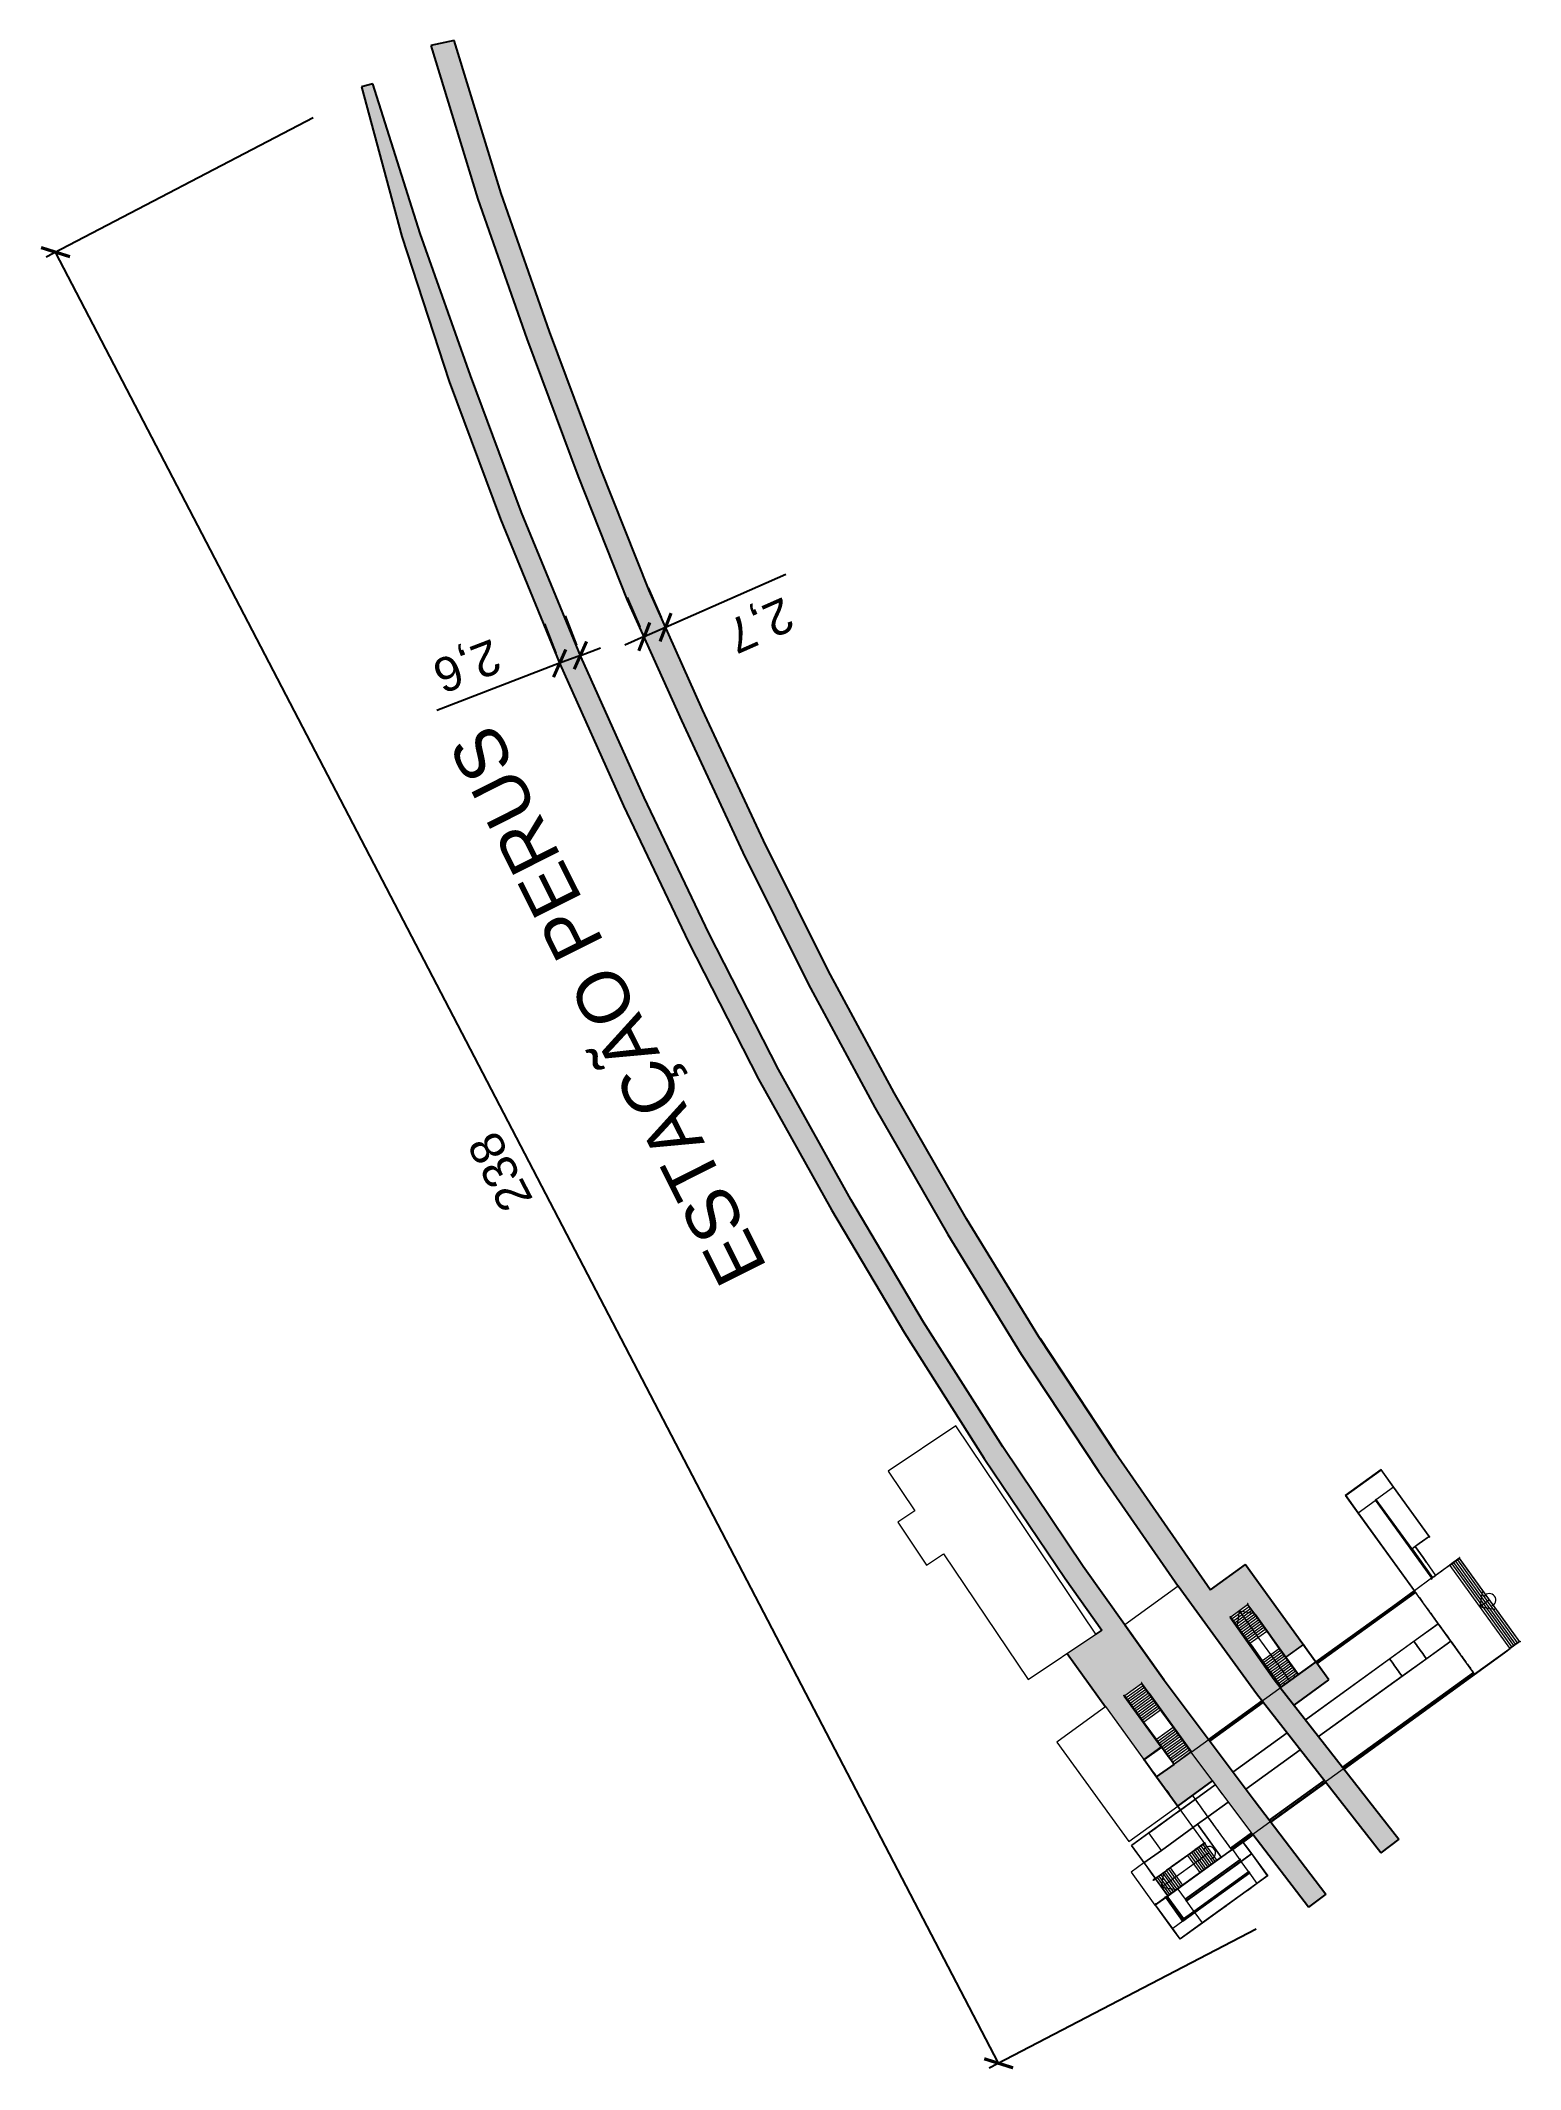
# Model space of a CAD drawing. Header units: metres. Extents: x 286532 to 329498, y 7396783 to 7466136.
# Drawn here: x 320284 to 320456.5, y 7410242.3 to 7410478.7 of the extents above; entities that cross this region are included whole.
import ezdxf

# ---------------------------------------------------------------- set-up
doc = ezdxf.new("R2010")
doc.units = ezdxf.units.M
doc.header["$LTSCALE"] = 10
doc.layers.get('0').update_dxf_attribs({"color": 255})
for name, color, linetype, lineweight in [('_  ARQ-AUX-001', 1, 'Continuous', 5), ('_AUX-PLATAFORMA COTAS', 1, 'Continuous', 25), ('_AUX-PLATAFORMA EXISTENTE', 252, 'Continuous', 25), ('ARQ-AUX-001', 1, 'Continuous', 5)]:
    doc.layers.add(name, color=color, linetype=linetype, lineweight=lineweight)
doc.layers.add('TEXTO', color=3, linetype='Continuous')
doc.styles.add('ARIAL', font='arial.ttf')
doc.styles.get("Standard").update_dxf_attribs({"font": 'arial.ttf'})
doc.dimstyles.new('ISO-25', dxfattribs={"dimtxt": 2.5, "dimasz": 2.5, "dimexe": 1.25, "dimexo": 0.625, "dimtad": 1, "dimtxsty": 'Standard', "dimcen": 2.5, "dimadec": 0, "dimazin": 0, "dimtfac": 1, "dimtmove": 0, "dimatfit": 3, "dimfxl": 1, "dimarcsym": 0})

msp = doc.modelspace()

# ---------------------------------------------------------------- texts
at = {"layer": 'TEXTO', "style": 'ARIAL'}
msp.add_text('ESTAÇÃO PERUS', height=6, rotation=116.65735, dxfattribs=at).set_placement((320368.764, 7410335.724))

# ---------------------------------------------------------------- blocks, each defined once
blk = doc.blocks.new('estação_perus')
at = {"layer": '_  ARQ-AUX-001', "transparency": 33554585}
blk.add_hatch(color=256, dxfattribs=at).paths.add_polyline_path([(72.52, -20.68), (72.52, -20.68), (72.51, -20.68)], flags=0)
at = {"layer": '_  ARQ-AUX-001', "transparency": 33554534}
blk.add_hatch(color=256, dxfattribs=at).paths.add_polyline_path([(40.06, -44.13), (40.06, -44.13), (38.84, -45.01)], flags=0)
at = {"layer": '_AUX-PLATAFORMA EXISTENTE', "true_color": 0xa1a1a1}
for points in [[(-50.6, 166.71), (-53.34, 166.15), (-47.85, 148.22), (-42.14, 131.96), (-36.16, 115.92), (-30.42, 101.51), (-24.06, 87.36), (-16.81, 71.82), (-9.22, 56.57), (-1.55, 42.38), (6.94, 27.57), (15.51, 13.61), (24.53, -0.03), (33.8, -13.42), (42.93, -25.95), (57.45, -44.51), (59.53, -42.89), (47.32, -27.29), (51.39, -24.34), (49.87, -22.24), (45.72, -25.24), (44.94, -24.23), (39.87, -17.05), (41.95, -15.55), (46.38, -21.67), (48.41, -20.21), (41.67, -10.88), (37.55, -13.84), (26.22, 2.56), (17.58, 15.63), (9.12, 29.41), (0.71, 44.08), (-6.99, 58.32), (-14.53, 73.47), (-21.8, 89.11), (-27.88, 102.63), (-33.56, 116.87), (-39.49, 132.79), (-45.15, 148.89), (-50.59, 166.67)], [(-60.09, 161.68), (-61.42, 161.32), (-56.7, 143.87), (-51.18, 126.97), (-45.22, 110.94), (-38.29, 94.07), (-30.65, 77.11), (-23.27, 61.65), (-15, 45.46), (-6.44, 30.14), (2.04, 15.86), (11.31, 1.31), (20.67, -12.61), (24.89, -18.55), (20.85, -21.25), (25.35, -27.47), (25.38, -27.45), (29.84, -33.62), (31.83, -32.18), (27.52, -26.22), (29.58, -24.74), (35.35, -32.72), (31.3, -35.65), (33.75, -39.04), (37.8, -36.11), (39.03, -37.8), (48.99, -50.83), (51.02, -49.29), (42.67, -38.37), (32.16, -24.38), (22.69, -11.04), (13.38, 2.81), (3.96, 17.62), (-4.53, 31.95), (-12.81, 46.79), (-20.91, 62.67), (-28.53, 78.64), (-35.86, 94.94), (-42.77, 111.77), (-48.92, 128.31), (-54.57, 144.23), (-60.01, 161.44)]]:
    blk.add_hatch(color=253, dxfattribs=at).paths.add_polyline_path(points, flags=0)
at = {"layer": '_  ARQ-AUX-001'}
for p, q in [((57.48, 0.18), (53.28, -2.84)), ((57.47, 0.13), (53.34, -2.85)), ((53.34, -2.85), (57.4, 0.07)), ((58.92, -1.88), (57.47, 0.13)), ((58.95, -1.86), (57.48, 0.18)), ((58.92, -1.88), (56.93, -3.32)), ((63.07, -7.63), (58.92, -1.88)), ((63.1, -7.61), (58.95, -1.86)), ((53.28, -2.84), (54.76, -4.89)), ((53.34, -2.85), (54.79, -4.86)), ((68.38, -23.67), (53.34, -2.85)), ((54.79, -4.86), (56.79, -3.42)), ((56.91, -3.31), (56.77, -3.41)), ((56.77, -3.41), (63.35, -12.5)), ((56.91, -3.37), (56.83, -3.42)), ((56.83, -3.42), (63.38, -12.48)), ((61.08, -9.07), (56.91, -3.31)), ((61.04, -9.09), (56.91, -3.37)), ((54.76, -4.89), (61.32, -13.97)), ((54.79, -4.86), (61.35, -13.94)), ((61.04, -9.09), (60.97, -9.15)), ((61.08, -9.07), (61.04, -9.09)), ((61.04, -9.09), (61.06, -9.12)), ((61.04, -9.09), (61.06, -9.12)), ((61.08, -9.07), (61.06, -9.08)), ((61.06, -9.08), (61.06, -9.08)), ((63.1, -7.61), (61.08, -9.07)), ((61.45, -8.8), (61.08, -9.07)), ((61.45, -8.8), (61.08, -9.07)), ((61.09, -9.09), (61.08, -9.07)), ((61.09, -9.09), (61.08, -9.07)), ((61.08, -9.07), (63.48, -12.4)), ((61.15, -9.09), (61.13, -9.1)), ((61.15, -9.09), (61.13, -9.1)), ((61.15, -9.09), (61.17, -9.12)), ((61.17, -9.12), (61.15, -9.09)), ((61.17, -9.12), (61.15, -9.09)), ((61.15, -9.09), (61.17, -9.12)), ((61.16, -9.13), (61.17, -9.12)), ((61.16, -9.13), (61.17, -9.12)), ((62.01, -8.4), (61.45, -8.8)), ((61.92, -8.46), (61.45, -8.8)), ((61.45, -8.8), (62.36, -10.09)), ((62.36, -10.09), (61.45, -8.8)), ((63.07, -7.63), (61.92, -8.46)), ((63.06, -7.7), (63.08, -7.69)), ((63.06, -7.7), (63.08, -7.69)), ((63.06, -7.7), (63.09, -7.74)), ((63.09, -7.74), (63.06, -7.7)), ((63.09, -7.74), (63.06, -7.7)), ((63.06, -7.7), (63.09, -7.74)), ((63.1, -7.61), (63.07, -7.63)), ((63.09, -7.65), (63.07, -7.63)), ((63.09, -7.65), (63.07, -7.63)), ((63.09, -7.61), (63.08, -7.62)), ((63.1, -7.72), (63.09, -7.74)), ((63.1, -7.72), (63.09, -7.74)), ((63.1, -7.61), (63.12, -7.63)), ((63.1, -7.61), (63.12, -7.63)), ((62.36, -10.09), (62.75, -10.64)), ((62.75, -10.64), (62.36, -10.09)), ((62.75, -10.64), (63.82, -12.16)), ((62.75, -10.64), (63.82, -12.16)), ((65.49, -10.95), (63.38, -12.48)), ((63.48, -12.4), (66.59, -10.16)), ((64.32, -11.8), (64.51, -11.66)), ((64.58, -11.62), (64.75, -11.49)), ((65.43, -10.95), (65.39, -10.97)), ((65.39, -10.97), (65.43, -10.95)), ((65.43, -10.95), (65.39, -10.97)), ((65.39, -10.97), (65.43, -10.95)), ((65.39, -10.97), (65.4, -10.99)), ((65.39, -10.97), (65.4, -10.99)), ((65.44, -10.96), (65.43, -10.95)), ((65.44, -10.96), (65.43, -10.95)), ((65.5, -10.95), (65.47, -10.97)), ((65.5, -10.95), (65.47, -10.97)), ((65.71, -10.79), (65.49, -10.95)), ((66.59, -10.16), (65.5, -10.95)), ((65.52, -10.99), (65.5, -10.95)), ((65.5, -11), (65.52, -10.99)), ((65.5, -11), (65.52, -10.99)), ((65.51, -10.97), (65.51, -10.98)), ((66.62, -10.2), (65.52, -10.99)), ((72.49, -20.64), (65.52, -10.99)), ((72.49, -20.64), (65.52, -10.99)), ((65.93, -10.63), (65.71, -10.79)), ((72.71, -20.48), (65.74, -10.83)), ((72.71, -20.48), (65.74, -10.83)), ((66.15, -10.48), (65.93, -10.63)), ((72.93, -20.33), (65.96, -10.67)), ((72.93, -20.33), (65.96, -10.67)), ((66.37, -10.32), (66.15, -10.48)), ((73.15, -20.17), (66.18, -10.51)), ((73.15, -20.17), (66.18, -10.51)), ((66.59, -10.16), (66.37, -10.32)), ((73.37, -20.01), (66.4, -10.36)), ((73.37, -20.01), (66.4, -10.36)), ((66.61, -10.15), (66.59, -10.16)), ((66.61, -10.15), (66.59, -10.16)), ((66.59, -10.16), (66.62, -10.2)), ((66.59, -10.16), (73.62, -19.89)), ((66.61, -10.19), (66.6, -10.18)), ((66.61, -10.09), (66.64, -10.07)), ((66.64, -10.07), (66.61, -10.09)), ((66.64, -10.07), (66.61, -10.09)), ((66.61, -10.09), (66.64, -10.07)), ((66.61, -10.09), (66.62, -10.11)), ((66.61, -10.09), (66.62, -10.11)), ((66.62, -10.2), (66.64, -10.18)), ((66.62, -10.2), (66.64, -10.18)), ((70.77, -15.95), (66.62, -10.2)), ((70.77, -15.95), (66.62, -10.2)), ((66.65, -10.09), (66.64, -10.07)), ((66.65, -10.09), (66.64, -10.07)), ((33.8, -13.42), (27.58, -17.92)), ((35.32, -32.75), (61.35, -13.94)), ((61.47, -14.11), (49.99, -22.4)), ((50.01, -22.43), (61.49, -14.14)), ((61.32, -13.97), (58.82, -15.77)), ((61.35, -13.94), (61.32, -13.97)), ((61.33, -13.99), (61.32, -13.97)), ((61.33, -13.99), (61.32, -13.97)), ((61.34, -13.95), (61.33, -13.96)), ((63.35, -12.5), (61.35, -13.94)), ((61.35, -13.94), (61.37, -13.97)), ((61.35, -13.94), (61.37, -13.97)), ((61.41, -13.97), (61.42, -13.96)), ((61.41, -13.97), (61.42, -13.96)), ((61.42, -13.96), (61.45, -13.99)), ((61.45, -13.99), (61.42, -13.96)), ((61.42, -13.96), (61.45, -13.99)), ((61.45, -13.99), (61.42, -13.96)), ((61.45, -13.99), (61.43, -14.01)), ((61.45, -13.99), (61.43, -14.01)), ((61.49, -14.13), (61.48, -14.12)), ((63.36, -12.56), (63.34, -12.58)), ((63.36, -12.56), (63.34, -12.58)), ((63.34, -12.58), (63.36, -12.61)), ((63.36, -12.61), (63.34, -12.58)), ((63.34, -12.58), (63.36, -12.61)), ((63.36, -12.61), (63.34, -12.58)), ((63.38, -12.48), (63.35, -12.5)), ((63.35, -12.5), (63.36, -12.53)), ((63.35, -12.5), (63.36, -12.53)), ((63.36, -12.49), (63.37, -12.49)), ((63.36, -12.61), (63.38, -12.6)), ((63.36, -12.61), (63.38, -12.6)), ((63.4, -12.5), (63.38, -12.48)), ((63.4, -12.5), (63.38, -12.48)), ((63.6, -12.32), (63.82, -12.16)), ((69.01, -15.81), (69.29, -14.07)), ((39.96, -16.98), (41.91, -15.57)), ((39.96, -16.98), (41.91, -15.57)), ((40.12, -17.2), (42.07, -15.79)), ((40.12, -17.2), (42.07, -15.79)), ((40.28, -17.42), (42.23, -16.01)), ((40.28, -17.42), (42.23, -16.01)), ((40.44, -17.64), (42.39, -16.23)), ((40.44, -17.64), (42.39, -16.23)), ((40.6, -17.86), (42.55, -16.45)), ((40.6, -17.86), (42.55, -16.45)), ((40.94, -16.28), (40.67, -17.96)), ((41.1, -16.5), (40.94, -16.28)), ((40.94, -16.28), (42.62, -16.55)), ((41.26, -16.72), (41.1, -16.5)), ((41.9, -15.55), (41.91, -15.57)), ((41.9, -15.55), (41.91, -15.57)), ((41.93, -15.44), (41.91, -15.45)), ((41.93, -15.44), (41.91, -15.45)), ((41.91, -15.57), (41.95, -15.55)), ((44.13, -18.64), (41.91, -15.57)), ((41.95, -15.48), (41.93, -15.44)), ((41.93, -15.44), (41.95, -15.48)), ((41.95, -15.48), (41.93, -15.44)), ((41.93, -15.44), (41.95, -15.48)), ((41.95, -15.55), (41.93, -15.53)), ((41.95, -15.55), (41.93, -15.53)), ((41.94, -15.56), (41.93, -15.56)), ((41.94, -15.49), (41.95, -15.48)), ((41.94, -15.49), (41.95, -15.48)), ((42.77, -16.69), (41.95, -15.55)), ((58.82, -15.77), (49.87, -22.24)), ((57.68, -16.59), (58.67, -15.88)), ((58.67, -15.88), (58.82, -15.77)), ((58.82, -15.77), (58.84, -15.76)), ((58.99, -15.65), (59.01, -15.64)), ((69.23, -15.66), (69.01, -15.81)), ((69.01, -15.81), (70.75, -16.1)), ((69.45, -15.5), (69.23, -15.66)), ((69.66, -15.34), (69.45, -15.5)), ((69.88, -15.18), (69.66, -15.34)), ((70.1, -15.02), (69.88, -15.18)), ((72.07, -17.74), (70.77, -15.95)), ((72.07, -17.74), (70.77, -15.95)), ((39.84, -16.96), (39.85, -16.94)), ((39.84, -16.96), (39.85, -16.94)), ((39.86, -16.99), (39.84, -16.96)), ((39.84, -16.96), (39.86, -16.99)), ((39.86, -16.99), (39.84, -16.96)), ((39.84, -16.96), (39.86, -16.99)), ((39.88, -16.98), (39.86, -16.99)), ((39.88, -16.98), (39.86, -16.99)), ((39.86, -17.05), (39.93, -17.01)), ((45, -24.33), (39.86, -17.05)), ((39.93, -17.01), (39.91, -16.98)), ((39.93, -17.01), (39.91, -16.98)), ((39.93, -17.01), (39.96, -16.98)), ((40.08, -17.23), (39.93, -17.01)), ((42.14, -20.07), (39.93, -17.01)), ((39.94, -17), (39.95, -16.99)), ((39.95, -16.96), (39.96, -16.98)), ((39.95, -16.96), (39.96, -16.98)), ((42.18, -20.05), (39.96, -16.98)), ((40.24, -17.45), (40.08, -17.23)), ((40.4, -17.67), (40.24, -17.45)), ((40.56, -17.89), (40.4, -17.67)), ((40.72, -18.1), (40.56, -17.89)), ((40.87, -18.32), (40.72, -18.1)), ((40.75, -18.08), (42.71, -16.67)), ((40.75, -18.08), (42.71, -16.67)), ((41.03, -18.54), (40.87, -18.32)), ((40.91, -18.3), (42.86, -16.89)), ((40.91, -18.3), (42.86, -16.89)), ((41.19, -18.76), (41.03, -18.54)), ((41.07, -18.51), (43.02, -17.11)), ((41.07, -18.51), (43.02, -17.11)), ((41.35, -18.98), (41.19, -18.76)), ((41.23, -18.73), (43.18, -17.32)), ((41.23, -18.73), (43.18, -17.32)), ((41.41, -16.93), (41.26, -16.72)), ((41.39, -18.95), (43.34, -17.54)), ((41.39, -18.95), (43.34, -17.54)), ((41.57, -17.15), (41.41, -16.93)), ((41.54, -19.17), (43.5, -17.76)), ((41.54, -19.17), (43.5, -17.76)), ((41.73, -17.37), (41.57, -17.15)), ((41.7, -19.39), (43.65, -17.98)), ((41.7, -19.39), (43.65, -17.98)), ((41.89, -17.59), (41.73, -17.37)), ((41.86, -19.61), (43.81, -18.2)), ((41.86, -19.61), (43.81, -18.2)), ((42.05, -17.81), (41.89, -17.59)), ((42.02, -19.83), (43.97, -18.42)), ((42.02, -19.83), (43.97, -18.42)), ((42.2, -18.03), (42.05, -17.81)), ((42.18, -20.05), (44.13, -18.64)), ((42.18, -20.05), (44.13, -18.64)), ((42.36, -18.25), (42.2, -18.03)), ((42.52, -18.47), (42.36, -18.25)), ((42.68, -18.69), (42.52, -18.47)), ((42.84, -18.9), (42.68, -18.69)), ((42.77, -16.69), (46.38, -21.68)), ((42.99, -19.12), (42.84, -18.9)), ((44.29, -18.86), (44.13, -18.64)), ((45.59, -20.66), (44.29, -18.86)), ((64.13, -17.79), (48.65, -28.98)), ((50.53, -21.76), (55.1, -18.46)), ((55.1, -18.46), (55.36, -18.27)), ((55.36, -18.27), (56.58, -17.39)), ((56.58, -17.39), (57.51, -16.72)), ((57.51, -16.72), (57.68, -16.59)), ((61.3, -19.84), (64.13, -17.79)), ((73.59, -19.85), (72.07, -17.74)), ((73.59, -19.85), (72.07, -17.74)), ((41.51, -19.2), (41.35, -18.98)), ((41.67, -19.42), (41.51, -19.2)), ((41.82, -19.64), (41.67, -19.42)), ((41.98, -19.86), (41.82, -19.64)), ((42.14, -20.07), (41.98, -19.86)), ((42.14, -20.07), (43.6, -22.1)), ((42.3, -20.29), (42.14, -20.07)), ((42.34, -20.27), (42.18, -20.05)), ((43.61, -22.1), (42.3, -20.29)), ((43.64, -22.07), (42.34, -20.27)), ((43.15, -19.34), (42.99, -19.12)), ((44.62, -21.37), (43.15, -19.34)), ((43.64, -22.07), (45.59, -20.66)), ((43.64, -22.07), (45.59, -20.66)), ((43.8, -22.29), (45.75, -20.88)), ((43.8, -22.29), (45.75, -20.88)), ((43.96, -22.51), (45.91, -21.1)), ((43.96, -22.51), (45.91, -21.1)), ((47.81, -23.73), (45.59, -20.66)), ((50.19, -30.95), (65.6, -19.82)), ((53.15, -34.74), (71.84, -21.17)), ((58.46, -21.89), (61.3, -19.84)), ((65.6, -19.82), (62.76, -21.87)), ((73.62, -19.89), (68.38, -23.67)), ((71.84, -21.17), (70.76, -21.96)), ((71.84, -21.17), (72.52, -20.68)), ((72.52, -20.68), (72.41, -20.76)), ((72.47, -20.77), (72.46, -20.75)), ((72.47, -20.77), (72.46, -20.75)), ((72.47, -20.66), (72.49, -20.64)), ((72.47, -20.66), (72.49, -20.64)), ((72.5, -20.74), (72.47, -20.77)), ((72.47, -20.77), (72.5, -20.74)), ((72.5, -20.74), (72.47, -20.77)), ((72.47, -20.77), (72.5, -20.74)), ((73.59, -19.85), (72.49, -20.64)), ((72.52, -20.68), (72.49, -20.64)), ((72.49, -20.73), (72.5, -20.74)), ((72.49, -20.73), (72.5, -20.74)), ((72.51, -20.66), (72.5, -20.65)), ((72.52, -20.68), (72.5, -20.69)), ((72.52, -20.68), (72.5, -20.69)), ((73.61, -19.88), (72.52, -20.68)), ((72.74, -20.52), (72.52, -20.68)), ((72.96, -20.36), (72.74, -20.52)), ((73.18, -20.2), (72.96, -20.36)), ((73.4, -20.05), (73.18, -20.2)), ((73.62, -19.89), (73.4, -20.05)), ((73.59, -19.85), (73.61, -19.83)), ((73.59, -19.85), (73.61, -19.83)), ((73.59, -19.85), (73.61, -19.88)), ((73.6, -19.86), (73.6, -19.87)), ((73.64, -19.87), (73.61, -19.88)), ((73.64, -19.87), (73.61, -19.88)), ((73.68, -19.89), (73.67, -19.87)), ((73.68, -19.89), (73.67, -19.87)), ((73.68, -19.89), (73.72, -19.87)), ((73.72, -19.87), (73.68, -19.89)), ((73.72, -19.87), (73.68, -19.89)), ((73.68, -19.89), (73.72, -19.87)), ((73.71, -19.85), (73.72, -19.87)), ((73.71, -19.85), (73.72, -19.87)), ((43.76, -22.32), (43.6, -22.1)), ((45.82, -25.16), (43.61, -22.1)), ((45.85, -25.14), (43.64, -22.07)), ((43.92, -22.54), (43.76, -22.32)), ((44.08, -22.76), (43.92, -22.54)), ((44.24, -22.98), (44.08, -22.76)), ((44.12, -22.73), (46.07, -21.32)), ((44.12, -22.73), (46.07, -21.32)), ((44.39, -23.19), (44.24, -22.98)), ((44.27, -22.95), (46.22, -21.54)), ((44.27, -22.95), (46.22, -21.54)), ((44.35, -23.14), (45.82, -25.16)), ((44.87, -23.85), (44.35, -23.14)), ((44.55, -23.41), (44.39, -23.19)), ((44.43, -23.17), (46.38, -21.76)), ((44.43, -23.17), (46.38, -21.76)), ((44.71, -23.63), (44.55, -23.41)), ((44.59, -23.39), (46.54, -21.98)), ((44.59, -23.39), (46.54, -21.98)), ((44.77, -21.59), (44.62, -21.37)), ((44.87, -23.85), (44.71, -23.63)), ((44.75, -23.61), (46.7, -22.2)), ((44.75, -23.61), (46.7, -22.2)), ((44.93, -21.81), (44.77, -21.59)), ((44.91, -23.82), (46.86, -22.41)), ((44.91, -23.82), (46.86, -22.41)), ((45.09, -22.03), (44.93, -21.81)), ((45.06, -24.04), (47.02, -22.63)), ((45.06, -24.04), (47.02, -22.63)), ((45.25, -22.24), (45.09, -22.03)), ((45.22, -24.26), (47.17, -22.85)), ((45.22, -24.26), (47.17, -22.85)), ((45.41, -22.46), (45.25, -22.24)), ((45.38, -24.48), (47.33, -23.07)), ((45.38, -24.48), (47.33, -23.07)), ((45.57, -22.68), (45.41, -22.46)), ((45.54, -24.7), (47.49, -23.29)), ((45.54, -24.7), (47.49, -23.29)), ((45.72, -22.9), (45.57, -22.68)), ((45.7, -24.92), (47.65, -23.51)), ((45.7, -24.92), (47.65, -23.51)), ((49.87, -22.24), (45.72, -25.24)), ((49.87, -22.24), (45.72, -25.24)), ((45.88, -23.12), (45.72, -22.9)), ((46.04, -23.34), (45.88, -23.12)), ((46.2, -23.56), (46.04, -23.34)), ((46.36, -23.78), (46.2, -23.56)), ((46.42, -21.73), (46.38, -21.67)), ((46.38, -21.67), (47.84, -23.7)), ((47.84, -23.7), (46.38, -21.68)), ((46.58, -21.95), (46.42, -21.73)), ((46.74, -22.17), (46.58, -21.95)), ((46.89, -22.39), (46.74, -22.17)), ((47.05, -22.61), (46.89, -22.39)), ((47.21, -22.83), (47.05, -22.61)), ((47.37, -23.04), (47.21, -22.83)), ((47.53, -23.26), (47.37, -23.04)), ((47.69, -23.48), (47.53, -23.26)), ((47.84, -23.7), (47.69, -23.48)), ((47.84, -23.7), (49.87, -22.24)), ((48.65, -28.98), (58.46, -21.89)), ((49.87, -22.24), (50.53, -21.76)), ((68.24, -23.48), (52.97, -34.5)), ((52.99, -34.54), (68.26, -23.51)), ((62.76, -21.87), (59.92, -23.92)), ((68.77, -23.4), (66.45, -25.08)), ((68.25, -23.5), (68.24, -23.48)), ((70.28, -22.31), (68.77, -23.4)), ((27.6, -26.17), (29.55, -24.76)), ((27.6, -26.17), (29.55, -24.76)), ((27.76, -26.39), (29.71, -24.98)), ((27.76, -26.39), (29.71, -24.98)), ((27.91, -26.61), (29.87, -25.2)), ((27.91, -26.61), (29.87, -25.2)), ((28.07, -26.82), (30.02, -25.42)), ((28.07, -26.82), (30.02, -25.42)), ((28.23, -27.04), (30.18, -25.63)), ((28.23, -27.04), (30.18, -25.63)), ((28.39, -27.26), (30.34, -25.85)), ((28.39, -27.26), (30.34, -25.85)), ((29.53, -24.74), (29.55, -24.76)), ((29.53, -24.74), (29.55, -24.76)), ((29.56, -24.63), (29.55, -24.64)), ((29.56, -24.63), (29.55, -24.64)), ((29.55, -24.76), (29.58, -24.73)), ((31.76, -27.82), (29.55, -24.76)), ((29.59, -24.66), (29.56, -24.63)), ((29.56, -24.63), (29.59, -24.66)), ((29.59, -24.66), (29.56, -24.63)), ((29.56, -24.63), (29.59, -24.66)), ((29.57, -24.74), (29.56, -24.75)), ((29.57, -24.67), (29.59, -24.66)), ((29.57, -24.67), (29.59, -24.66)), ((29.58, -24.73), (29.57, -24.71)), ((29.58, -24.73), (29.57, -24.71)), ((30.41, -25.87), (29.58, -24.73)), ((30.41, -25.87), (35.35, -32.72)), ((68.38, -23.67), (38.33, -45.38)), ((45.03, -24.07), (44.87, -23.85)), ((44.89, -23.88), (44.87, -23.85)), ((45.82, -25.16), (44.89, -23.88)), ((45.72, -25.24), (45, -24.33)), ((45.18, -24.29), (45.03, -24.07)), ((45.34, -24.51), (45.18, -24.29)), ((45.5, -24.73), (45.34, -24.51)), ((45.66, -24.95), (45.5, -24.73)), ((45.82, -25.16), (45.66, -24.95)), ((46.51, -24), (46.36, -23.78)), ((46.67, -24.21), (46.51, -24)), ((46.83, -24.43), (46.67, -24.21)), ((59.92, -23.92), (50.19, -30.95)), ((66.45, -25.08), (59.97, -29.79)), ((27.47, -26.14), (27.48, -26.13)), ((27.47, -26.14), (27.48, -26.13)), ((27.49, -26.18), (27.47, -26.14)), ((27.47, -26.14), (27.49, -26.18)), ((27.49, -26.18), (27.47, -26.14)), ((27.47, -26.14), (27.49, -26.18)), ((27.51, -26.16), (27.49, -26.18)), ((27.51, -26.16), (27.49, -26.18)), ((27.52, -26.22), (27.56, -26.19)), ((31.83, -32.18), (27.52, -26.22)), ((27.56, -26.19), (27.55, -26.17)), ((27.56, -26.19), (27.55, -26.17)), ((27.56, -26.19), (27.6, -26.17)), ((29.78, -29.26), (27.56, -26.19)), ((27.72, -26.41), (27.56, -26.2)), ((27.58, -26.15), (27.6, -26.17)), ((27.58, -26.15), (27.6, -26.17)), ((27.58, -26.18), (27.59, -26.18)), ((29.81, -29.23), (27.6, -26.17)), ((27.88, -26.63), (27.72, -26.41)), ((28.03, -26.85), (27.88, -26.63)), ((28.19, -27.07), (28.03, -26.85)), ((28.35, -27.29), (28.19, -27.07)), ((28.51, -27.51), (28.35, -27.29)), ((28.67, -27.73), (28.51, -27.51)), ((28.55, -27.48), (30.5, -26.07)), ((28.55, -27.48), (30.5, -26.07)), ((28.83, -27.95), (28.67, -27.73)), ((28.7, -27.7), (30.66, -26.29)), ((28.7, -27.7), (30.66, -26.29)), ((28.98, -28.17), (28.83, -27.95)), ((28.86, -27.92), (30.81, -26.51)), ((28.86, -27.92), (30.81, -26.51)), ((29.14, -28.38), (28.98, -28.17)), ((29.02, -28.14), (30.97, -26.73)), ((29.02, -28.14), (30.97, -26.73)), ((29.18, -28.36), (31.13, -26.95)), ((29.18, -28.36), (31.13, -26.95)), ((29.34, -28.58), (31.29, -27.17)), ((29.34, -28.58), (31.29, -27.17)), ((29.5, -28.79), (31.45, -27.39)), ((29.5, -28.79), (31.45, -27.39)), ((29.65, -29.01), (31.6, -27.6)), ((29.65, -29.01), (31.6, -27.6)), ((29.81, -29.23), (31.76, -27.82)), ((29.81, -29.23), (31.76, -27.82)), ((31.92, -28.04), (31.76, -27.82)), ((33.23, -29.85), (31.92, -28.04)), ((43.58, -26.78), (37.35, -31.28)), ((37.35, -31.28), (43.58, -26.78)), ((43.7, -26.94), (37.47, -31.44)), ((37.49, -31.47), (43.73, -26.97)), ((29.3, -28.6), (29.14, -28.38)), ((29.46, -28.82), (29.3, -28.6)), ((29.62, -29.04), (29.46, -28.82)), ((29.77, -29.26), (29.62, -29.04)), ((29.77, -29.26), (31.24, -31.29)), ((29.94, -29.48), (29.78, -29.26)), ((29.97, -29.45), (29.81, -29.23)), ((31.24, -31.28), (29.94, -29.48)), ((31.28, -31.26), (29.97, -29.45)), ((31.28, -31.26), (33.23, -29.85)), ((31.28, -31.26), (33.23, -29.85)), ((31.43, -31.48), (33.38, -30.07)), ((31.43, -31.48), (33.38, -30.07)), ((31.59, -31.7), (33.54, -30.29)), ((31.59, -31.7), (33.54, -30.29)), ((31.75, -31.92), (33.7, -30.51)), ((31.75, -31.92), (33.7, -30.51)), ((31.91, -32.13), (33.86, -30.73)), ((31.91, -32.13), (33.86, -30.73)), ((34.71, -31.91), (33.23, -29.85)), ((33.25, -31.16), (33.86, -30.72)), ((33.86, -30.72), (35.32, -32.75)), ((40.2, -35.08), (46.51, -30.52)), ((46.51, -30.52), (40.2, -35.08)), ((59.44, -30.18), (58.3, -31)), ((59.49, -30.14), (59.44, -30.18)), ((59.51, -30.12), (59.49, -30.14)), ((59.69, -29.99), (59.51, -30.12)), ((59.97, -29.79), (59.69, -29.99)), ((33.33, -34.18), (31.24, -31.28)), ((31.4, -31.51), (31.24, -31.29)), ((35.32, -32.75), (31.27, -35.67)), ((33.37, -34.16), (31.28, -31.26)), ((35.35, -32.72), (31.3, -35.65)), ((31.55, -31.72), (31.4, -31.51)), ((31.71, -31.94), (31.55, -31.72)), ((31.87, -32.16), (31.71, -31.94)), ((31.87, -32.16), (31.83, -32.18)), ((31.83, -32.18), (31.87, -32.16)), ((32.03, -32.38), (31.87, -32.16)), ((31.9, -32.13), (32.01, -32.06)), ((32.01, -32.06), (32.26, -31.87)), ((32.19, -32.6), (32.03, -32.38)), ((32.07, -32.35), (34.02, -30.94)), ((32.07, -32.35), (34.02, -30.94)), ((32.34, -32.82), (32.19, -32.6)), ((32.22, -32.57), (34.18, -31.16)), ((32.22, -32.57), (34.18, -31.16)), ((32.26, -31.87), (33.25, -31.16)), ((32.5, -33.04), (32.34, -32.82)), ((32.38, -32.79), (34.33, -31.38)), ((32.38, -32.79), (34.33, -31.38)), ((32.66, -33.26), (32.5, -33.04)), ((32.54, -33.01), (34.49, -31.6)), ((32.54, -33.01), (34.49, -31.6)), ((32.7, -33.23), (34.65, -31.82)), ((32.7, -33.23), (34.65, -31.82)), ((32.86, -33.45), (34.81, -32.04)), ((32.86, -33.45), (34.81, -32.04)), ((33.01, -33.67), (34.97, -32.26)), ((33.01, -33.67), (34.97, -32.26)), ((33.17, -33.89), (35.12, -32.48)), ((33.17, -33.89), (35.12, -32.48)), ((33.33, -34.1), (35.28, -32.69)), ((33.33, -34.1), (35.28, -32.69)), ((35.32, -32.75), (34.71, -31.91)), ((42.51, -42.36), (35.32, -32.75)), ((48.05, -32.49), (41.7, -37.08)), ((41.7, -37.08), (48.05, -32.49)), ((56.89, -32.03), (53.15, -34.74)), ((57.13, -31.85), (56.89, -32.03)), ((57.21, -31.79), (57.13, -31.85)), ((57.27, -31.75), (57.21, -31.79)), ((58.3, -31), (57.27, -31.75)), ((31.27, -35.67), (38.33, -45.38)), ((35.81, -38.25), (35.48, -37.79)), ((35.81, -38.25), (38.13, -36.57)), ((38.13, -36.57), (35.81, -38.25)), ((37.8, -36.11), (38.9, -37.63)), ((50.83, -36.05), (44.43, -40.67)), ((44.46, -40.7), (50.86, -36.08)), ((44.63, -40.93), (51.02, -36.29)), ((49.45, -37.43), (47.53, -38.82)), ((50.35, -36.78), (49.45, -37.43)), ((51.02, -36.29), (50.35, -36.78)), ((34.08, -39.5), (28.37, -43.63)), ((35.81, -38.25), (30.39, -42.17)), ((30.68, -41.96), (33.2, -40.13)), ((33.2, -40.13), (33.35, -40.03)), ((33.35, -40.03), (34.08, -39.5)), ((33.75, -39.04), (34.08, -39.5)), ((33.75, -39.04), (34.08, -39.5)), ((33.98, -39.35), (33.81, -39.12)), ((34.08, -39.5), (33.98, -39.35)), ((34.08, -39.5), (35.81, -38.25)), ((37.27, -40.28), (35.81, -38.25)), ((39.62, -38.58), (37.27, -40.28)), ((37.27, -40.28), (39.62, -38.58)), ((45.77, -40.1), (44.63, -40.93)), ((46.34, -39.69), (45.77, -40.1)), ((47.53, -38.82), (46.34, -39.69)), ((30.39, -42.17), (28.36, -43.63)), ((28.41, -43.6), (30.39, -42.17)), ((30.39, -42.17), (30.68, -41.96)), ((31.85, -44.2), (30.39, -42.17)), ((31.85, -44.2), (36.06, -41.16)), ((36.06, -41.16), (31.85, -44.2)), ((36.06, -41.16), (37.27, -40.28)), ((37.27, -40.28), (36.06, -41.16)), ((36.06, -41.16), (38.84, -45.01)), ((38.84, -45.01), (36.06, -41.16)), ((40.06, -44.13), (37.27, -40.28)), ((42.36, -42.17), (39.92, -43.93)), ((39.94, -43.97), (42.39, -42.2)), ((42.56, -42.43), (40.18, -44.16)), ((42.56, -42.43), (41.61, -43.12)), ((28.36, -43.63), (29.82, -45.66)), ((28.37, -43.63), (28.41, -43.6)), ((28.37, -43.63), (31.15, -47.48)), ((28.38, -43.64), (28.37, -43.63)), ((29.75, -45.54), (28.38, -43.64)), ((31.85, -44.2), (29.82, -45.66)), ((29.82, -45.66), (31.85, -44.2)), ((34.93, -44.75), (32.9, -46.21)), ((34.93, -44.75), (33.12, -46.06)), ((34.95, -44.79), (33.15, -46.09)), ((40.06, -44.13), (33.75, -48.68)), ((40.15, -44.11), (33.78, -48.71)), ((36.68, -43.49), (34.93, -44.75)), ((35.15, -44.59), (34.93, -44.75)), ((36.71, -43.52), (34.95, -44.79)), ((36.39, -46.78), (34.95, -44.79)), ((36.39, -46.78), (34.95, -44.79)), ((35.36, -44.43), (35.15, -44.59)), ((36.61, -46.62), (35.17, -44.63)), ((36.61, -46.62), (35.17, -44.63)), ((35.58, -44.28), (35.36, -44.43)), ((36.83, -46.46), (35.39, -44.47)), ((36.83, -46.46), (35.39, -44.47)), ((35.8, -44.12), (35.58, -44.28)), ((37.05, -46.3), (35.61, -44.31)), ((37.05, -46.3), (35.61, -44.31)), ((36.02, -43.96), (35.8, -44.12)), ((37.27, -46.14), (35.83, -44.15)), ((37.27, -46.14), (35.83, -44.15)), ((36.24, -43.8), (36.02, -43.96)), ((37.48, -45.98), (36.05, -44)), ((37.48, -45.98), (36.05, -44)), ((36.46, -43.64), (36.24, -43.8)), ((37.7, -45.83), (36.27, -43.84)), ((37.7, -45.83), (36.27, -43.84)), ((36.68, -43.48), (36.46, -43.64)), ((37.92, -45.67), (36.49, -43.68)), ((37.92, -45.67), (36.49, -43.68)), ((36.84, -43.37), (36.68, -43.49)), ((36.68, -43.49), (36.71, -43.52)), ((36.84, -43.37), (36.69, -43.48)), ((36.69, -43.48), (36.69, -43.48)), ((36.71, -43.52), (36.87, -43.41)), ((36.71, -43.51), (36.71, -43.51)), ((38.14, -45.51), (36.71, -43.52)), ((38.14, -45.51), (36.71, -43.52)), ((36.72, -43.51), (36.87, -43.41)), ((36.97, -44.81), (36.75, -44.97)), ((36.95, -43.31), (36.95, -43.32)), ((37.19, -44.66), (36.97, -44.81)), ((37.41, -44.5), (37.19, -44.66)), ((38.84, -45.01), (40.06, -44.13)), ((39.92, -43.94), (39.93, -43.95)), ((40.12, -44.08), (40.06, -44.13)), ((40.12, -44.08), (40.15, -44.06)), ((40.12, -44.08), (40.15, -44.06)), ((40.12, -44.08), (40.15, -44.11)), ((40.13, -44.09), (40.14, -44.1)), ((40.17, -44.1), (40.15, -44.11)), ((40.17, -44.1), (40.15, -44.11)), ((40.15, -44.11), (41, -45.29)), ((40.22, -44.12), (40.21, -44.1)), ((40.22, -44.12), (40.21, -44.1)), ((40.22, -44.12), (40.25, -44.09)), ((40.25, -44.09), (40.22, -44.12)), ((40.25, -44.09), (40.22, -44.12)), ((40.22, -44.12), (40.25, -44.09)), ((40.24, -44.08), (40.25, -44.09)), ((40.24, -44.08), (40.25, -44.09)), ((41.12, -45.46), (42.35, -44.57)), ((41.14, -45.49), (42.34, -44.62)), ((41.61, -43.12), (41.4, -43.27)), ((42.35, -44.57), (41.4, -43.27)), ((41.4, -43.27), (41.82, -43.84)), ((41.82, -43.84), (42.35, -44.57)), ((42.34, -44.62), (44.19, -47.18)), ((42.35, -44.57), (44.25, -47.19)), ((29.82, -45.66), (28.31, -46.75)), ((28.31, -46.75), (31.09, -50.6)), ((29.83, -45.65), (29.75, -45.54)), ((30.1, -46.02), (29.83, -45.65)), ((30.79, -46.98), (30.1, -46.02)), ((31.15, -47.48), (30.79, -46.98)), ((38.84, -45.01), (31.09, -50.6)), ((38.33, -45.38), (31.14, -50.57)), ((32.9, -46.22), (31.15, -47.48)), ((32.93, -46.25), (31.18, -47.52)), ((31.59, -47.16), (31.37, -47.32)), ((31.81, -47), (31.59, -47.16)), ((33.05, -49.19), (31.61, -47.2)), ((33.05, -49.19), (31.61, -47.2)), ((32.03, -46.85), (31.81, -47)), ((33.27, -49.03), (31.83, -47.04)), ((33.27, -49.03), (31.83, -47.04)), ((31.88, -48.49), (32.15, -46.81)), ((32.24, -46.69), (32.03, -46.85)), ((33.49, -48.87), (32.05, -46.88)), ((33.49, -48.87), (32.05, -46.88)), ((32.46, -46.53), (32.24, -46.69)), ((33.71, -48.71), (32.27, -46.73)), ((33.71, -48.71), (32.27, -46.73)), ((32.68, -46.37), (32.46, -46.53)), ((33.93, -48.56), (32.49, -46.57)), ((33.93, -48.56), (32.49, -46.57)), ((32.9, -46.21), (32.68, -46.37)), ((34.14, -48.4), (32.71, -46.41)), ((34.14, -48.4), (32.71, -46.41)), ((33.12, -46.06), (32.9, -46.22)), ((33.15, -46.09), (32.93, -46.25)), ((34.36, -48.24), (32.93, -46.25)), ((34.36, -48.24), (32.93, -46.25)), ((33.63, -47.23), (33.41, -47.38)), ((35.66, -45.76), (33.63, -47.23)), ((34.4, -52.24), (42, -46.72)), ((41, -45.29), (34.61, -49.91)), ((41.03, -45.33), (34.67, -49.92)), ((34.75, -50.11), (41.14, -45.49)), ((34.76, -50.05), (41.12, -45.46)), ((35.63, -51.27), (42.01, -46.66)), ((35.65, -51.31), (42, -46.72)), ((35.88, -45.6), (35.66, -45.76)), ((42.1, -46.85), (35.74, -51.44)), ((42.16, -46.86), (35.77, -51.47)), ((36.1, -45.45), (35.88, -45.6)), ((36.32, -45.29), (36.1, -45.45)), ((36.53, -45.13), (36.32, -45.29)), ((36.75, -44.97), (36.53, -45.13)), ((41.02, -45.28), (41, -45.29)), ((41.02, -45.28), (41, -45.29)), ((41, -45.29), (41.03, -45.33)), ((41.02, -45.32), (41.01, -45.31)), ((41.02, -45.23), (41.05, -45.2)), ((41.05, -45.2), (41.02, -45.23)), ((41.05, -45.2), (41.02, -45.23)), ((41.02, -45.23), (41.05, -45.2)), ((41.02, -45.23), (41.03, -45.24)), ((41.02, -45.23), (41.03, -45.24)), ((41.03, -45.33), (41.05, -45.31)), ((41.03, -45.33), (41.05, -45.31)), ((41.06, -45.22), (41.05, -45.2)), ((41.06, -45.22), (41.05, -45.2)), ((42, -46.67), (41.14, -45.49)), ((42, -46.72), (42.1, -46.85)), ((42.01, -46.66), (42.16, -46.86)), ((42.14, -46.87), (42.99, -48.05)), ((44.19, -47.18), (42.99, -48.05)), ((44.25, -47.19), (43.02, -48.08)), ((44.25, -47.19), (43.02, -48.08)), ((31.15, -47.48), (30.99, -47.6)), ((31.14, -47.49), (30.99, -47.6)), ((31.02, -47.63), (31.17, -47.52)), ((31.02, -47.63), (31.18, -47.52)), ((31.14, -47.49), (31.14, -47.49)), ((31.37, -47.32), (31.15, -47.48)), ((31.18, -47.52), (31.15, -47.48)), ((31.16, -47.52), (31.16, -47.52)), ((31.18, -47.52), (32.55, -49.42)), ((32.61, -49.5), (31.18, -47.52)), ((32.26, -49.01), (31.18, -47.52)), ((32.83, -49.35), (31.4, -47.36)), ((32.83, -49.35), (31.4, -47.36)), ((32.1, -48.33), (31.88, -48.49)), ((31.88, -48.49), (33.63, -48.77)), ((32.32, -48.18), (32.1, -48.33)), ((32.48, -49.32), (32.26, -49.01)), ((32.26, -49.64), (32.28, -49.63)), ((32.26, -49.64), (32.28, -49.63)), ((32.29, -49.67), (32.26, -49.64)), ((32.26, -49.64), (32.29, -49.67)), ((32.29, -49.67), (32.26, -49.64)), ((32.26, -49.64), (32.29, -49.67)), ((32.54, -48.02), (32.32, -48.18)), ((32.38, -49.64), (32.39, -49.66)), ((32.38, -49.64), (32.39, -49.66)), ((32.39, -49.66), (32.48, -49.6)), ((32.61, -49.5), (32.48, -49.32)), ((32.48, -49.6), (32.55, -49.7)), ((32.61, -49.5), (32.52, -49.57)), ((32.52, -49.57), (32.59, -49.67)), ((32.76, -47.86), (32.54, -48.02)), ((32.55, -49.7), (32.68, -49.6)), ((32.64, -49.54), (32.58, -49.58)), ((32.58, -49.58), (32.62, -49.64)), ((32.83, -49.35), (32.61, -49.5)), ((32.68, -49.6), (32.61, -49.5)), ((32.62, -49.64), (34.43, -52.14)), ((33.78, -48.71), (32.64, -49.54)), ((32.98, -47.7), (32.76, -47.86)), ((33.05, -49.19), (32.83, -49.35)), ((33.19, -47.54), (32.98, -47.7)), ((33.27, -49.03), (33.05, -49.19)), ((33.41, -47.38), (33.19, -47.54)), ((33.49, -48.87), (33.27, -49.03)), ((33.75, -48.68), (33.49, -48.87)), ((33.78, -48.71), (34.63, -49.9)), ((42.99, -48.05), (36.62, -52.65)), ((43.02, -48.08), (36.65, -52.69)), ((43.02, -48.08), (41.88, -48.91)), ((31.13, -50.55), (31.14, -50.57)), ((31.13, -50.55), (31.14, -50.57)), ((31.16, -50.44), (31.14, -50.45)), ((31.16, -50.44), (31.14, -50.45)), ((31.14, -50.57), (31.18, -50.54)), ((31.14, -50.57), (31.18, -50.54)), ((33.14, -53.34), (31.14, -50.57)), ((31.16, -50.55), (31.15, -50.56)), ((31.29, -50.78), (31.15, -50.57)), ((31.29, -50.78), (31.15, -50.57)), ((31.29, -50.77), (31.15, -50.57)), ((31.18, -50.47), (31.16, -50.44)), ((31.16, -50.44), (31.18, -50.47)), ((31.18, -50.47), (31.16, -50.44)), ((31.16, -50.44), (31.18, -50.47)), ((31.18, -50.54), (31.16, -50.52)), ((31.18, -50.54), (31.16, -50.52)), ((31.18, -50.54), (31.16, -50.56)), ((31.17, -50.48), (31.18, -50.47)), ((31.17, -50.48), (31.18, -50.47)), ((32.36, -49.69), (31.18, -50.54)), ((31.18, -50.54), (32.36, -49.69)), ((33.18, -53.32), (31.18, -50.54)), ((31.36, -50.88), (31.29, -50.78)), ((31.29, -50.78), (31.36, -50.88)), ((32.3, -49.66), (32.29, -49.67)), ((32.3, -49.66), (32.29, -49.67)), ((32.36, -49.69), (32.34, -49.67)), ((32.36, -49.69), (32.34, -49.67)), ((32.36, -49.69), (32.39, -49.66)), ((32.36, -49.69), (32.39, -49.66)), ((32.37, -49.68), (32.36, -49.69)), ((34.37, -52.48), (32.36, -49.69)), ((32.37, -49.68), (32.38, -49.67)), ((34.38, -52.42), (32.39, -49.66)), ((32.59, -49.67), (32.55, -49.7)), ((32.55, -49.7), (34.4, -52.24)), ((32.59, -49.67), (34.42, -52.2)), ((35.77, -51.47), (34.37, -52.48)), ((35.74, -51.44), (34.38, -52.42)), ((34.42, -52.2), (35.65, -51.31)), ((34.43, -52.14), (35.63, -51.27)), ((34.61, -49.91), (34.75, -50.11)), ((34.67, -49.92), (34.76, -50.05)), ((35.63, -51.27), (34.77, -50.09)), ((35.77, -51.47), (36.62, -52.65)), ((39.39, -50.7), (38.09, -51.64)), ((33.14, -53.34), (33.12, -53.3)), ((34.03, -54.57), (33.14, -53.34)), ((34.36, -52.46), (33.18, -53.32)), ((34.04, -54.51), (33.18, -53.32)), ((36.65, -52.69), (34.03, -54.57)), ((36.62, -52.65), (34.04, -54.51))]:
    blk.add_line(p, q, dxfattribs=at)
for points in [[(7.89, 5.29), (0, 0), (3.1, -4.62), (1.11, -5.96), (4.46, -10.96), (6.45, -9.63), (16.3, -24.31), (24.19, -19.02)], [(25.38, -27.45), (19.66, -31.58), (28.04, -43.17), (33.75, -39.04)]]:
    blk.add_lwpolyline(points, close=True, dxfattribs=at)
at = {"layer": '_  ARQ-AUX-001', "flags": 128}
for points in [[(61.06, -9.12), (61.06, -9.12), (61.06, -9.12), (61.06, -9.12), (61.07, -9.12), (61.07, -9.13), (61.07, -9.13), (61.07, -9.13), (61.07, -9.13), (61.08, -9.13), (61.08, -9.13), (61.08, -9.14), (61.08, -9.14), (61.09, -9.14), (61.09, -9.14), (61.09, -9.14), (61.09, -9.14), (61.1, -9.14), (61.1, -9.14), (61.1, -9.14), (61.11, -9.14), (61.11, -9.14), (61.11, -9.15), (61.11, -9.15), (61.12, -9.15), (61.12, -9.15), (61.12, -9.14), (61.12, -9.14), (61.13, -9.14), (61.13, -9.14), (61.13, -9.14), (61.14, -9.14), (61.14, -9.14), (61.14, -9.14), (61.14, -9.14), (61.15, -9.14), (61.15, -9.14), (61.15, -9.14), (61.15, -9.13), (61.16, -9.13), (61.16, -9.13)], [(61.06, -9.12), (61.06, -9.12), (61.06, -9.12), (61.06, -9.12), (61.07, -9.12), (61.07, -9.13), (61.07, -9.13), (61.07, -9.13), (61.07, -9.13), (61.08, -9.13), (61.08, -9.13), (61.08, -9.14), (61.08, -9.14), (61.09, -9.14), (61.09, -9.14), (61.09, -9.14), (61.09, -9.14), (61.1, -9.14), (61.1, -9.14), (61.1, -9.14), (61.11, -9.14), (61.11, -9.14), (61.11, -9.15), (61.11, -9.15), (61.12, -9.15), (61.12, -9.15), (61.12, -9.14), (61.12, -9.14), (61.13, -9.14), (61.13, -9.14), (61.13, -9.14), (61.14, -9.14), (61.14, -9.14), (61.14, -9.14), (61.14, -9.14), (61.15, -9.14), (61.15, -9.14), (61.15, -9.14), (61.15, -9.13), (61.16, -9.13), (61.16, -9.13)], [(61.13, -9.1), (61.13, -9.1), (61.13, -9.1), (61.13, -9.1), (61.13, -9.1), (61.13, -9.1), (61.13, -9.1), (61.12, -9.1), (61.12, -9.1), (61.12, -9.1), (61.12, -9.1), (61.12, -9.1), (61.12, -9.1), (61.12, -9.1), (61.12, -9.1), (61.12, -9.1), (61.12, -9.1), (61.11, -9.1), (61.11, -9.1), (61.11, -9.1), (61.11, -9.1), (61.11, -9.1), (61.11, -9.1), (61.11, -9.1), (61.11, -9.1), (61.11, -9.1), (61.1, -9.1), (61.1, -9.1), (61.1, -9.1), (61.1, -9.1), (61.1, -9.1), (61.1, -9.1), (61.1, -9.1), (61.1, -9.1), (61.1, -9.1), (61.1, -9.1), (61.1, -9.09), (61.09, -9.09), (61.09, -9.09), (61.09, -9.09), (61.09, -9.09)], [(61.13, -9.1), (61.13, -9.1), (61.13, -9.1), (61.13, -9.1), (61.13, -9.1), (61.13, -9.1), (61.13, -9.1), (61.12, -9.1), (61.12, -9.1), (61.12, -9.1), (61.12, -9.1), (61.12, -9.1), (61.12, -9.1), (61.12, -9.1), (61.12, -9.1), (61.12, -9.1), (61.12, -9.1), (61.11, -9.1), (61.11, -9.1), (61.11, -9.1), (61.11, -9.1), (61.11, -9.1), (61.11, -9.1), (61.11, -9.1), (61.11, -9.1), (61.11, -9.1), (61.1, -9.1), (61.1, -9.1), (61.1, -9.1), (61.1, -9.1), (61.1, -9.1), (61.1, -9.1), (61.1, -9.1), (61.1, -9.1), (61.1, -9.1), (61.1, -9.1), (61.1, -9.09), (61.09, -9.09), (61.09, -9.09), (61.09, -9.09), (61.09, -9.09)], [(63.08, -7.69), (63.08, -7.69), (63.08, -7.69), (63.08, -7.69), (63.08, -7.69), (63.08, -7.69), (63.08, -7.69), (63.09, -7.69), (63.09, -7.68), (63.09, -7.68), (63.09, -7.68), (63.09, -7.68), (63.09, -7.68), (63.09, -7.68), (63.09, -7.68), (63.09, -7.68), (63.09, -7.68), (63.09, -7.68), (63.09, -7.67), (63.09, -7.67), (63.09, -7.67), (63.09, -7.67), (63.09, -7.67), (63.09, -7.67), (63.09, -7.67), (63.09, -7.67), (63.09, -7.67), (63.09, -7.66), (63.09, -7.66), (63.09, -7.66), (63.09, -7.66), (63.09, -7.66), (63.09, -7.66), (63.09, -7.66), (63.09, -7.66), (63.09, -7.66), (63.09, -7.66), (63.09, -7.65), (63.09, -7.65), (63.09, -7.65), (63.09, -7.65)], [(63.08, -7.69), (63.08, -7.69), (63.08, -7.69), (63.08, -7.69), (63.08, -7.69), (63.08, -7.69), (63.08, -7.69), (63.09, -7.69), (63.09, -7.68), (63.09, -7.68), (63.09, -7.68), (63.09, -7.68), (63.09, -7.68), (63.09, -7.68), (63.09, -7.68), (63.09, -7.68), (63.09, -7.68), (63.09, -7.68), (63.09, -7.67), (63.09, -7.67), (63.09, -7.67), (63.09, -7.67), (63.09, -7.67), (63.09, -7.67), (63.09, -7.67), (63.09, -7.67), (63.09, -7.67), (63.09, -7.66), (63.09, -7.66), (63.09, -7.66), (63.09, -7.66), (63.09, -7.66), (63.09, -7.66), (63.09, -7.66), (63.09, -7.66), (63.09, -7.66), (63.09, -7.66), (63.09, -7.65), (63.09, -7.65), (63.09, -7.65), (63.09, -7.65)], [(63.12, -7.63), (63.12, -7.63), (63.12, -7.63), (63.12, -7.63), (63.13, -7.64), (63.13, -7.64), (63.13, -7.64), (63.13, -7.64), (63.13, -7.65), (63.13, -7.65), (63.13, -7.65), (63.13, -7.66), (63.13, -7.66), (63.13, -7.66), (63.13, -7.66), (63.13, -7.67), (63.13, -7.67), (63.13, -7.67), (63.13, -7.67), (63.13, -7.68), (63.13, -7.68), (63.13, -7.68), (63.13, -7.69), (63.13, -7.69), (63.13, -7.69), (63.13, -7.69), (63.13, -7.7), (63.13, -7.7), (63.12, -7.7), (63.12, -7.7), (63.12, -7.71), (63.12, -7.71), (63.12, -7.71), (63.12, -7.71), (63.12, -7.71), (63.11, -7.72), (63.11, -7.72), (63.11, -7.72), (63.11, -7.72), (63.1, -7.72), (63.1, -7.72)], [(63.12, -7.63), (63.12, -7.63), (63.12, -7.63), (63.12, -7.63), (63.13, -7.64), (63.13, -7.64), (63.13, -7.64), (63.13, -7.64), (63.13, -7.65), (63.13, -7.65), (63.13, -7.65), (63.13, -7.66), (63.13, -7.66), (63.13, -7.66), (63.13, -7.66), (63.13, -7.67), (63.13, -7.67), (63.13, -7.67), (63.13, -7.67), (63.13, -7.68), (63.13, -7.68), (63.13, -7.68), (63.13, -7.69), (63.13, -7.69), (63.13, -7.69), (63.13, -7.69), (63.13, -7.7), (63.13, -7.7), (63.12, -7.7), (63.12, -7.7), (63.12, -7.71), (63.12, -7.71), (63.12, -7.71), (63.12, -7.71), (63.12, -7.71), (63.11, -7.72), (63.11, -7.72), (63.11, -7.72), (63.11, -7.72), (63.1, -7.72), (63.1, -7.72)], [(65.4, -10.99), (65.4, -10.99), (65.41, -10.99), (65.41, -11), (65.41, -11), (65.41, -11), (65.41, -11), (65.42, -11), (65.42, -11), (65.42, -11.01), (65.42, -11.01), (65.43, -11.01), (65.43, -11.01), (65.43, -11.01), (65.43, -11.01), (65.44, -11.01), (65.44, -11.01), (65.44, -11.02), (65.44, -11.02), (65.45, -11.02), (65.45, -11.02), (65.45, -11.02), (65.45, -11.02), (65.46, -11.02), (65.46, -11.02), (65.46, -11.02), (65.47, -11.02), (65.47, -11.02), (65.47, -11.02), (65.47, -11.02), (65.48, -11.02), (65.48, -11.02), (65.48, -11.01), (65.48, -11.01), (65.49, -11.01), (65.49, -11.01), (65.49, -11.01), (65.49, -11.01), (65.5, -11.01), (65.5, -11.01), (65.5, -11)], [(65.4, -10.99), (65.4, -10.99), (65.41, -10.99), (65.41, -11), (65.41, -11), (65.41, -11), (65.41, -11), (65.42, -11), (65.42, -11), (65.42, -11.01), (65.42, -11.01), (65.43, -11.01), (65.43, -11.01), (65.43, -11.01), (65.43, -11.01), (65.44, -11.01), (65.44, -11.01), (65.44, -11.02), (65.44, -11.02), (65.45, -11.02), (65.45, -11.02), (65.45, -11.02), (65.45, -11.02), (65.46, -11.02), (65.46, -11.02), (65.46, -11.02), (65.47, -11.02), (65.47, -11.02), (65.47, -11.02), (65.47, -11.02), (65.48, -11.02), (65.48, -11.02), (65.48, -11.01), (65.48, -11.01), (65.49, -11.01), (65.49, -11.01), (65.49, -11.01), (65.49, -11.01), (65.5, -11.01), (65.5, -11.01), (65.5, -11)], [(65.47, -10.97), (65.47, -10.97), (65.47, -10.97), (65.47, -10.97), (65.47, -10.97), (65.47, -10.97), (65.47, -10.97), (65.47, -10.97), (65.47, -10.97), (65.47, -10.98), (65.46, -10.98), (65.46, -10.98), (65.46, -10.98), (65.46, -10.98), (65.46, -10.98), (65.46, -10.98), (65.46, -10.98), (65.46, -10.98), (65.46, -10.98), (65.46, -10.98), (65.45, -10.98), (65.45, -10.98), (65.45, -10.98), (65.45, -10.97), (65.45, -10.97), (65.45, -10.97), (65.45, -10.97), (65.45, -10.97), (65.45, -10.97), (65.44, -10.97), (65.44, -10.97), (65.44, -10.97), (65.44, -10.97), (65.44, -10.97), (65.44, -10.97), (65.44, -10.97), (65.44, -10.97), (65.44, -10.97), (65.44, -10.97), (65.44, -10.96), (65.44, -10.96)], [(65.47, -10.97), (65.47, -10.97), (65.47, -10.97), (65.47, -10.97), (65.47, -10.97), (65.47, -10.97), (65.47, -10.97), (65.47, -10.97), (65.47, -10.97), (65.47, -10.98), (65.46, -10.98), (65.46, -10.98), (65.46, -10.98), (65.46, -10.98), (65.46, -10.98), (65.46, -10.98), (65.46, -10.98), (65.46, -10.98), (65.46, -10.98), (65.46, -10.98), (65.45, -10.98), (65.45, -10.98), (65.45, -10.98), (65.45, -10.97), (65.45, -10.97), (65.45, -10.97), (65.45, -10.97), (65.45, -10.97), (65.45, -10.97), (65.44, -10.97), (65.44, -10.97), (65.44, -10.97), (65.44, -10.97), (65.44, -10.97), (65.44, -10.97), (65.44, -10.97), (65.44, -10.97), (65.44, -10.97), (65.44, -10.97), (65.44, -10.96), (65.44, -10.96)], [(66.62, -10.11), (66.62, -10.11), (66.62, -10.11), (66.62, -10.11), (66.62, -10.11), (66.62, -10.11), (66.62, -10.12), (66.62, -10.12), (66.62, -10.12), (66.62, -10.12), (66.62, -10.12), (66.62, -10.12), (66.62, -10.12), (66.62, -10.12), (66.62, -10.12), (66.62, -10.13), (66.62, -10.13), (66.62, -10.13), (66.62, -10.13), (66.62, -10.13), (66.62, -10.13), (66.62, -10.13), (66.62, -10.13), (66.62, -10.13), (66.62, -10.13), (66.62, -10.14), (66.62, -10.14), (66.62, -10.14), (66.62, -10.14), (66.62, -10.14), (66.62, -10.14), (66.62, -10.14), (66.62, -10.14), (66.62, -10.14), (66.62, -10.14), (66.62, -10.15), (66.62, -10.15), (66.62, -10.15), (66.61, -10.15), (66.61, -10.15), (66.61, -10.15)], [(66.62, -10.11), (66.62, -10.11), (66.62, -10.11), (66.62, -10.11), (66.62, -10.11), (66.62, -10.11), (66.62, -10.12), (66.62, -10.12), (66.62, -10.12), (66.62, -10.12), (66.62, -10.12), (66.62, -10.12), (66.62, -10.12), (66.62, -10.12), (66.62, -10.12), (66.62, -10.13), (66.62, -10.13), (66.62, -10.13), (66.62, -10.13), (66.62, -10.13), (66.62, -10.13), (66.62, -10.13), (66.62, -10.13), (66.62, -10.13), (66.62, -10.13), (66.62, -10.14), (66.62, -10.14), (66.62, -10.14), (66.62, -10.14), (66.62, -10.14), (66.62, -10.14), (66.62, -10.14), (66.62, -10.14), (66.62, -10.14), (66.62, -10.14), (66.62, -10.15), (66.62, -10.15), (66.62, -10.15), (66.61, -10.15), (66.61, -10.15), (66.61, -10.15)], [(66.64, -10.18), (66.64, -10.18), (66.64, -10.18), (66.64, -10.18), (66.65, -10.17), (66.65, -10.17), (66.65, -10.17), (66.65, -10.17), (66.65, -10.17), (66.66, -10.16), (66.66, -10.16), (66.66, -10.16), (66.66, -10.16), (66.66, -10.15), (66.66, -10.15), (66.66, -10.15), (66.66, -10.15), (66.66, -10.14), (66.67, -10.14), (66.67, -10.14), (66.67, -10.14), (66.67, -10.13), (66.67, -10.13), (66.67, -10.13), (66.67, -10.12), (66.67, -10.12), (66.67, -10.12), (66.67, -10.12), (66.67, -10.11), (66.67, -10.11), (66.66, -10.11), (66.66, -10.11), (66.66, -10.1), (66.66, -10.1), (66.66, -10.1), (66.66, -10.1), (66.66, -10.09), (66.66, -10.09), (66.66, -10.09), (66.65, -10.09), (66.65, -10.09)], [(66.64, -10.18), (66.64, -10.18), (66.64, -10.18), (66.64, -10.18), (66.65, -10.17), (66.65, -10.17), (66.65, -10.17), (66.65, -10.17), (66.65, -10.17), (66.66, -10.16), (66.66, -10.16), (66.66, -10.16), (66.66, -10.16), (66.66, -10.15), (66.66, -10.15), (66.66, -10.15), (66.66, -10.15), (66.66, -10.14), (66.67, -10.14), (66.67, -10.14), (66.67, -10.14), (66.67, -10.13), (66.67, -10.13), (66.67, -10.13), (66.67, -10.12), (66.67, -10.12), (66.67, -10.12), (66.67, -10.12), (66.67, -10.11), (66.67, -10.11), (66.66, -10.11), (66.66, -10.11), (66.66, -10.1), (66.66, -10.1), (66.66, -10.1), (66.66, -10.1), (66.66, -10.09), (66.66, -10.09), (66.66, -10.09), (66.65, -10.09), (66.65, -10.09)], [(61.43, -14.01), (61.43, -14.01), (61.43, -14.01), (61.42, -14.01), (61.42, -14.01), (61.42, -14.01), (61.42, -14.01), (61.41, -14.01), (61.41, -14.02), (61.41, -14.02), (61.41, -14.02), (61.4, -14.02), (61.4, -14.02), (61.4, -14.02), (61.4, -14.02), (61.39, -14.02), (61.39, -14.02), (61.39, -14.02), (61.38, -14.02), (61.38, -14.02), (61.38, -14.02), (61.38, -14.02), (61.37, -14.02), (61.37, -14.02), (61.37, -14.01), (61.37, -14.01), (61.36, -14.01), (61.36, -14.01), (61.36, -14.01), (61.36, -14.01), (61.35, -14.01), (61.35, -14.01), (61.35, -14), (61.35, -14), (61.34, -14), (61.34, -14), (61.34, -14), (61.34, -13.99), (61.34, -13.99), (61.34, -13.99), (61.33, -13.99)], [(61.43, -14.01), (61.43, -14.01), (61.43, -14.01), (61.42, -14.01), (61.42, -14.01), (61.42, -14.01), (61.42, -14.01), (61.41, -14.01), (61.41, -14.02), (61.41, -14.02), (61.41, -14.02), (61.4, -14.02), (61.4, -14.02), (61.4, -14.02), (61.4, -14.02), (61.39, -14.02), (61.39, -14.02), (61.39, -14.02), (61.38, -14.02), (61.38, -14.02), (61.38, -14.02), (61.38, -14.02), (61.37, -14.02), (61.37, -14.02), (61.37, -14.01), (61.37, -14.01), (61.36, -14.01), (61.36, -14.01), (61.36, -14.01), (61.36, -14.01), (61.35, -14.01), (61.35, -14.01), (61.35, -14), (61.35, -14), (61.34, -14), (61.34, -14), (61.34, -14), (61.34, -13.99), (61.34, -13.99), (61.34, -13.99), (61.33, -13.99)], [(61.37, -13.97), (61.37, -13.97), (61.37, -13.97), (61.37, -13.97), (61.37, -13.97), (61.37, -13.97), (61.37, -13.97), (61.37, -13.97), (61.37, -13.97), (61.38, -13.97), (61.38, -13.97), (61.38, -13.97), (61.38, -13.97), (61.38, -13.97), (61.38, -13.97), (61.38, -13.98), (61.38, -13.98), (61.38, -13.98), (61.38, -13.98), (61.39, -13.98), (61.39, -13.98), (61.39, -13.98), (61.39, -13.98), (61.39, -13.98), (61.39, -13.98), (61.39, -13.98), (61.39, -13.98), (61.39, -13.98), (61.4, -13.98), (61.4, -13.98), (61.4, -13.98), (61.4, -13.98), (61.4, -13.98), (61.4, -13.97), (61.4, -13.97), (61.4, -13.97), (61.4, -13.97), (61.4, -13.97), (61.41, -13.97), (61.41, -13.97), (61.41, -13.97)], [(61.37, -13.97), (61.37, -13.97), (61.37, -13.97), (61.37, -13.97), (61.37, -13.97), (61.37, -13.97), (61.37, -13.97), (61.37, -13.97), (61.37, -13.97), (61.38, -13.97), (61.38, -13.97), (61.38, -13.97), (61.38, -13.97), (61.38, -13.97), (61.38, -13.97), (61.38, -13.98), (61.38, -13.98), (61.38, -13.98), (61.38, -13.98), (61.39, -13.98), (61.39, -13.98), (61.39, -13.98), (61.39, -13.98), (61.39, -13.98), (61.39, -13.98), (61.39, -13.98), (61.39, -13.98), (61.39, -13.98), (61.4, -13.98), (61.4, -13.98), (61.4, -13.98), (61.4, -13.98), (61.4, -13.98), (61.4, -13.97), (61.4, -13.97), (61.4, -13.97), (61.4, -13.97), (61.4, -13.97), (61.41, -13.97), (61.41, -13.97), (61.41, -13.97)], [(61.47, -14.11), (61.47, -14.11), (61.48, -14.12), (61.49, -14.13), (61.51, -14.16), (61.54, -14.2), (61.58, -14.25), (61.62, -14.31), (61.67, -14.38), (61.72, -14.45), (61.78, -14.54), (61.85, -14.64), (61.93, -14.74), (62.01, -14.85), (62.1, -14.97), (62.19, -15.1), (62.29, -15.24), (62.39, -15.38), (62.5, -15.54), (62.62, -15.7), (62.74, -15.86), (62.86, -16.03), (62.99, -16.21), (63.12, -16.39), (63.26, -16.58), (63.4, -16.77), (63.54, -16.97), (63.68, -17.17), (63.83, -17.38), (63.98, -17.58), (64.13, -17.79)], [(63.36, -12.53), (63.36, -12.53), (63.36, -12.53), (63.36, -12.53), (63.36, -12.53), (63.36, -12.53), (63.36, -12.53), (63.36, -12.53), (63.37, -12.53), (63.37, -12.53), (63.37, -12.54), (63.37, -12.54), (63.37, -12.54), (63.37, -12.54), (63.37, -12.54), (63.37, -12.54), (63.37, -12.54), (63.37, -12.54), (63.37, -12.54), (63.37, -12.55), (63.37, -12.55), (63.37, -12.55), (63.37, -12.55), (63.37, -12.55), (63.36, -12.55), (63.36, -12.55), (63.36, -12.55), (63.36, -12.55), (63.36, -12.56), (63.36, -12.56), (63.36, -12.56), (63.36, -12.56), (63.36, -12.56), (63.36, -12.56), (63.36, -12.56), (63.36, -12.56), (63.36, -12.56), (63.36, -12.56), (63.36, -12.56), (63.36, -12.56), (63.36, -12.56)], [(63.36, -12.53), (63.36, -12.53), (63.36, -12.53), (63.36, -12.53), (63.36, -12.53), (63.36, -12.53), (63.36, -12.53), (63.36, -12.53), (63.37, -12.53), (63.37, -12.53), (63.37, -12.54), (63.37, -12.54), (63.37, -12.54), (63.37, -12.54), (63.37, -12.54), (63.37, -12.54), (63.37, -12.54), (63.37, -12.54), (63.37, -12.54), (63.37, -12.55), (63.37, -12.55), (63.37, -12.55), (63.37, -12.55), (63.37, -12.55), (63.36, -12.55), (63.36, -12.55), (63.36, -12.55), (63.36, -12.55), (63.36, -12.56), (63.36, -12.56), (63.36, -12.56), (63.36, -12.56), (63.36, -12.56), (63.36, -12.56), (63.36, -12.56), (63.36, -12.56), (63.36, -12.56), (63.36, -12.56), (63.36, -12.56), (63.36, -12.56), (63.36, -12.56)], [(63.38, -12.6), (63.38, -12.6), (63.38, -12.59), (63.39, -12.59), (63.39, -12.59), (63.39, -12.59), (63.39, -12.59), (63.39, -12.58), (63.4, -12.58), (63.4, -12.58), (63.4, -12.58), (63.4, -12.58), (63.4, -12.57), (63.4, -12.57), (63.4, -12.57), (63.4, -12.57), (63.41, -12.56), (63.41, -12.56), (63.41, -12.56), (63.41, -12.55), (63.41, -12.55), (63.41, -12.55), (63.41, -12.55), (63.41, -12.54), (63.41, -12.54), (63.41, -12.54), (63.41, -12.54), (63.41, -12.53), (63.41, -12.53), (63.41, -12.53), (63.41, -12.52), (63.41, -12.52), (63.4, -12.52), (63.4, -12.52), (63.4, -12.51), (63.4, -12.51), (63.4, -12.51), (63.4, -12.51), (63.4, -12.5), (63.4, -12.5), (63.4, -12.5)], [(63.38, -12.6), (63.38, -12.6), (63.38, -12.59), (63.39, -12.59), (63.39, -12.59), (63.39, -12.59), (63.39, -12.59), (63.39, -12.58), (63.4, -12.58), (63.4, -12.58), (63.4, -12.58), (63.4, -12.58), (63.4, -12.57), (63.4, -12.57), (63.4, -12.57), (63.4, -12.57), (63.41, -12.56), (63.41, -12.56), (63.41, -12.56), (63.41, -12.55), (63.41, -12.55), (63.41, -12.55), (63.41, -12.55), (63.41, -12.54), (63.41, -12.54), (63.41, -12.54), (63.41, -12.54), (63.41, -12.53), (63.41, -12.53), (63.41, -12.53), (63.41, -12.52), (63.41, -12.52), (63.4, -12.52), (63.4, -12.52), (63.4, -12.51), (63.4, -12.51), (63.4, -12.51), (63.4, -12.51), (63.4, -12.5), (63.4, -12.5), (63.4, -12.5)], [(41.91, -15.45), (41.91, -15.46), (41.91, -15.46), (41.91, -15.46), (41.91, -15.46), (41.9, -15.46), (41.9, -15.46), (41.9, -15.47), (41.9, -15.47), (41.9, -15.47), (41.9, -15.47), (41.89, -15.48), (41.89, -15.48), (41.89, -15.48), (41.89, -15.48), (41.89, -15.49), (41.89, -15.49), (41.89, -15.49), (41.89, -15.49), (41.89, -15.5), (41.89, -15.5), (41.89, -15.5), (41.89, -15.51), (41.89, -15.51), (41.89, -15.51), (41.89, -15.51), (41.89, -15.52), (41.89, -15.52), (41.89, -15.52), (41.89, -15.52), (41.89, -15.53), (41.89, -15.53), (41.89, -15.53), (41.89, -15.54), (41.89, -15.54), (41.89, -15.54), (41.89, -15.54), (41.9, -15.55), (41.9, -15.55), (41.9, -15.55), (41.9, -15.55)], [(41.91, -15.45), (41.91, -15.46), (41.91, -15.46), (41.91, -15.46), (41.91, -15.46), (41.9, -15.46), (41.9, -15.46), (41.9, -15.47), (41.9, -15.47), (41.9, -15.47), (41.9, -15.47), (41.89, -15.48), (41.89, -15.48), (41.89, -15.48), (41.89, -15.48), (41.89, -15.49), (41.89, -15.49), (41.89, -15.49), (41.89, -15.49), (41.89, -15.5), (41.89, -15.5), (41.89, -15.5), (41.89, -15.51), (41.89, -15.51), (41.89, -15.51), (41.89, -15.51), (41.89, -15.52), (41.89, -15.52), (41.89, -15.52), (41.89, -15.52), (41.89, -15.53), (41.89, -15.53), (41.89, -15.53), (41.89, -15.54), (41.89, -15.54), (41.89, -15.54), (41.89, -15.54), (41.9, -15.55), (41.9, -15.55), (41.9, -15.55), (41.9, -15.55)], [(41.93, -15.53), (41.93, -15.53), (41.93, -15.52), (41.93, -15.52), (41.93, -15.52), (41.93, -15.52), (41.93, -15.52), (41.93, -15.52), (41.93, -15.52), (41.93, -15.52), (41.93, -15.52), (41.93, -15.52), (41.93, -15.51), (41.93, -15.51), (41.93, -15.51), (41.93, -15.51), (41.93, -15.51), (41.93, -15.51), (41.93, -15.51), (41.93, -15.51), (41.93, -15.51), (41.93, -15.5), (41.93, -15.5), (41.93, -15.5), (41.93, -15.5), (41.93, -15.5), (41.93, -15.5), (41.93, -15.5), (41.93, -15.5), (41.93, -15.5), (41.93, -15.5), (41.93, -15.49), (41.93, -15.49), (41.93, -15.49), (41.93, -15.49), (41.94, -15.49), (41.94, -15.49), (41.94, -15.49), (41.94, -15.49), (41.94, -15.49), (41.94, -15.49)], [(41.93, -15.53), (41.93, -15.53), (41.93, -15.52), (41.93, -15.52), (41.93, -15.52), (41.93, -15.52), (41.93, -15.52), (41.93, -15.52), (41.93, -15.52), (41.93, -15.52), (41.93, -15.52), (41.93, -15.52), (41.93, -15.51), (41.93, -15.51), (41.93, -15.51), (41.93, -15.51), (41.93, -15.51), (41.93, -15.51), (41.93, -15.51), (41.93, -15.51), (41.93, -15.51), (41.93, -15.5), (41.93, -15.5), (41.93, -15.5), (41.93, -15.5), (41.93, -15.5), (41.93, -15.5), (41.93, -15.5), (41.93, -15.5), (41.93, -15.5), (41.93, -15.5), (41.93, -15.49), (41.93, -15.49), (41.93, -15.49), (41.93, -15.49), (41.94, -15.49), (41.94, -15.49), (41.94, -15.49), (41.94, -15.49), (41.94, -15.49), (41.94, -15.49)], [(39.85, -16.94), (39.85, -16.94), (39.86, -16.94), (39.86, -16.94), (39.86, -16.94), (39.86, -16.94), (39.87, -16.94), (39.87, -16.94), (39.87, -16.93), (39.87, -16.93), (39.88, -16.93), (39.88, -16.93), (39.88, -16.93), (39.88, -16.93), (39.89, -16.93), (39.89, -16.93), (39.89, -16.93), (39.9, -16.93), (39.9, -16.93), (39.9, -16.93), (39.9, -16.93), (39.91, -16.93), (39.91, -16.93), (39.91, -16.93), (39.91, -16.94), (39.92, -16.94), (39.92, -16.94), (39.92, -16.94), (39.92, -16.94), (39.93, -16.94), (39.93, -16.94), (39.93, -16.94), (39.93, -16.95), (39.94, -16.95), (39.94, -16.95), (39.94, -16.95), (39.94, -16.95), (39.94, -16.96), (39.95, -16.96), (39.95, -16.96), (39.95, -16.96)], [(39.85, -16.94), (39.85, -16.94), (39.86, -16.94), (39.86, -16.94), (39.86, -16.94), (39.86, -16.94), (39.87, -16.94), (39.87, -16.94), (39.87, -16.93), (39.87, -16.93), (39.88, -16.93), (39.88, -16.93), (39.88, -16.93), (39.88, -16.93), (39.89, -16.93), (39.89, -16.93), (39.89, -16.93), (39.9, -16.93), (39.9, -16.93), (39.9, -16.93), (39.9, -16.93), (39.91, -16.93), (39.91, -16.93), (39.91, -16.93), (39.91, -16.94), (39.92, -16.94), (39.92, -16.94), (39.92, -16.94), (39.92, -16.94), (39.93, -16.94), (39.93, -16.94), (39.93, -16.94), (39.93, -16.95), (39.94, -16.95), (39.94, -16.95), (39.94, -16.95), (39.94, -16.95), (39.94, -16.96), (39.95, -16.96), (39.95, -16.96), (39.95, -16.96)], [(39.91, -16.98), (39.91, -16.98), (39.91, -16.98), (39.91, -16.98), (39.91, -16.98), (39.91, -16.98), (39.91, -16.98), (39.91, -16.98), (39.91, -16.98), (39.91, -16.98), (39.91, -16.98), (39.9, -16.98), (39.9, -16.98), (39.9, -16.98), (39.9, -16.98), (39.9, -16.97), (39.9, -16.97), (39.9, -16.97), (39.9, -16.97), (39.9, -16.97), (39.9, -16.97), (39.89, -16.97), (39.89, -16.97), (39.89, -16.97), (39.89, -16.97), (39.89, -16.97), (39.89, -16.97), (39.89, -16.97), (39.89, -16.97), (39.89, -16.97), (39.88, -16.97), (39.88, -16.97), (39.88, -16.97), (39.88, -16.98), (39.88, -16.98), (39.88, -16.98), (39.88, -16.98), (39.88, -16.98), (39.88, -16.98), (39.88, -16.98), (39.88, -16.98)], [(39.91, -16.98), (39.91, -16.98), (39.91, -16.98), (39.91, -16.98), (39.91, -16.98), (39.91, -16.98), (39.91, -16.98), (39.91, -16.98), (39.91, -16.98), (39.91, -16.98), (39.91, -16.98), (39.9, -16.98), (39.9, -16.98), (39.9, -16.98), (39.9, -16.98), (39.9, -16.97), (39.9, -16.97), (39.9, -16.97), (39.9, -16.97), (39.9, -16.97), (39.9, -16.97), (39.89, -16.97), (39.89, -16.97), (39.89, -16.97), (39.89, -16.97), (39.89, -16.97), (39.89, -16.97), (39.89, -16.97), (39.89, -16.97), (39.89, -16.97), (39.88, -16.97), (39.88, -16.97), (39.88, -16.97), (39.88, -16.98), (39.88, -16.98), (39.88, -16.98), (39.88, -16.98), (39.88, -16.98), (39.88, -16.98), (39.88, -16.98), (39.88, -16.98)], [(64.13, -17.79), (64.28, -17.99), (64.42, -18.2), (64.57, -18.4), (64.72, -18.6), (64.87, -18.81), (65.01, -19.01), (65.16, -19.21), (65.31, -19.42), (65.45, -19.62), (65.6, -19.82)], [(61.3, -19.84), (61.44, -20.04), (61.59, -20.24), (61.73, -20.45), (61.88, -20.65), (62.03, -20.86), (62.18, -21.06), (62.32, -21.26), (62.47, -21.47), (62.62, -21.67), (62.76, -21.87)], [(62.76, -21.87), (62.62, -21.67), (62.47, -21.47), (62.32, -21.26), (62.18, -21.06), (62.03, -20.86), (61.88, -20.65), (61.73, -20.45), (61.59, -20.24), (61.44, -20.04), (61.3, -19.84)], [(65.6, -19.82), (65.75, -20.03), (65.9, -20.24), (66.05, -20.44), (66.19, -20.64), (66.33, -20.84), (66.47, -21.03), (66.61, -21.22), (66.74, -21.4), (66.87, -21.58), (66.99, -21.75), (67.11, -21.92), (67.23, -22.08), (67.34, -22.23), (67.44, -22.37), (67.54, -22.51), (67.63, -22.64), (67.72, -22.76), (67.8, -22.87), (67.88, -22.98), (67.95, -23.07), (68.01, -23.16), (68.07, -23.24), (68.11, -23.3), (68.16, -23.36), (68.19, -23.41), (68.22, -23.45), (68.24, -23.48), (68.25, -23.5), (68.26, -23.51), (68.26, -23.51)], [(72.46, -20.75), (72.45, -20.75), (72.45, -20.75), (72.45, -20.75), (72.45, -20.74), (72.45, -20.74), (72.45, -20.74), (72.45, -20.74), (72.45, -20.73), (72.45, -20.73), (72.44, -20.73), (72.44, -20.73), (72.44, -20.72), (72.44, -20.72), (72.44, -20.72), (72.44, -20.72), (72.44, -20.71), (72.44, -20.71), (72.44, -20.71), (72.44, -20.7), (72.44, -20.7), (72.44, -20.7), (72.44, -20.7), (72.45, -20.69), (72.45, -20.69), (72.45, -20.69), (72.45, -20.69), (72.45, -20.68), (72.45, -20.68), (72.45, -20.68), (72.45, -20.68), (72.46, -20.67), (72.46, -20.67), (72.46, -20.67), (72.46, -20.67), (72.46, -20.67), (72.46, -20.66), (72.47, -20.66), (72.47, -20.66), (72.47, -20.66), (72.47, -20.66)], [(72.46, -20.75), (72.45, -20.75), (72.45, -20.75), (72.45, -20.75), (72.45, -20.74), (72.45, -20.74), (72.45, -20.74), (72.45, -20.74), (72.45, -20.73), (72.45, -20.73), (72.44, -20.73), (72.44, -20.73), (72.44, -20.72), (72.44, -20.72), (72.44, -20.72), (72.44, -20.72), (72.44, -20.71), (72.44, -20.71), (72.44, -20.71), (72.44, -20.7), (72.44, -20.7), (72.44, -20.7), (72.44, -20.7), (72.45, -20.69), (72.45, -20.69), (72.45, -20.69), (72.45, -20.69), (72.45, -20.68), (72.45, -20.68), (72.45, -20.68), (72.45, -20.68), (72.46, -20.67), (72.46, -20.67), (72.46, -20.67), (72.46, -20.67), (72.46, -20.67), (72.46, -20.66), (72.47, -20.66), (72.47, -20.66), (72.47, -20.66), (72.47, -20.66)], [(72.5, -20.69), (72.5, -20.69), (72.49, -20.69), (72.49, -20.69), (72.49, -20.69), (72.49, -20.69), (72.49, -20.7), (72.49, -20.7), (72.49, -20.7), (72.49, -20.7), (72.49, -20.7), (72.49, -20.7), (72.49, -20.7), (72.49, -20.7), (72.49, -20.7), (72.49, -20.7), (72.49, -20.71), (72.49, -20.71), (72.49, -20.71), (72.49, -20.71), (72.48, -20.71), (72.48, -20.71), (72.48, -20.71), (72.48, -20.71), (72.48, -20.71), (72.48, -20.72), (72.48, -20.72), (72.48, -20.72), (72.49, -20.72), (72.49, -20.72), (72.49, -20.72), (72.49, -20.72), (72.49, -20.72), (72.49, -20.72), (72.49, -20.72), (72.49, -20.73), (72.49, -20.73), (72.49, -20.73), (72.49, -20.73), (72.49, -20.73), (72.49, -20.73)], [(72.5, -20.69), (72.5, -20.69), (72.49, -20.69), (72.49, -20.69), (72.49, -20.69), (72.49, -20.69), (72.49, -20.7), (72.49, -20.7), (72.49, -20.7), (72.49, -20.7), (72.49, -20.7), (72.49, -20.7), (72.49, -20.7), (72.49, -20.7), (72.49, -20.7), (72.49, -20.7), (72.49, -20.71), (72.49, -20.71), (72.49, -20.71), (72.49, -20.71), (72.48, -20.71), (72.48, -20.71), (72.48, -20.71), (72.48, -20.71), (72.48, -20.71), (72.48, -20.72), (72.48, -20.72), (72.48, -20.72), (72.49, -20.72), (72.49, -20.72), (72.49, -20.72), (72.49, -20.72), (72.49, -20.72), (72.49, -20.72), (72.49, -20.72), (72.49, -20.73), (72.49, -20.73), (72.49, -20.73), (72.49, -20.73), (72.49, -20.73), (72.49, -20.73)], [(73.61, -19.83), (73.61, -19.83), (73.62, -19.83), (73.62, -19.83), (73.62, -19.83), (73.62, -19.83), (73.62, -19.83), (73.63, -19.83), (73.63, -19.82), (73.63, -19.82), (73.64, -19.82), (73.64, -19.82), (73.64, -19.82), (73.64, -19.82), (73.65, -19.82), (73.65, -19.82), (73.65, -19.82), (73.65, -19.82), (73.66, -19.82), (73.66, -19.82), (73.66, -19.82), (73.67, -19.82), (73.67, -19.82), (73.67, -19.82), (73.67, -19.83), (73.68, -19.83), (73.68, -19.83), (73.68, -19.83), (73.68, -19.83), (73.69, -19.83), (73.69, -19.83), (73.69, -19.83), (73.69, -19.84), (73.7, -19.84), (73.7, -19.84), (73.7, -19.84), (73.7, -19.84), (73.7, -19.85), (73.71, -19.85), (73.71, -19.85), (73.71, -19.85)], [(73.61, -19.83), (73.61, -19.83), (73.62, -19.83), (73.62, -19.83), (73.62, -19.83), (73.62, -19.83), (73.62, -19.83), (73.63, -19.83), (73.63, -19.82), (73.63, -19.82), (73.64, -19.82), (73.64, -19.82), (73.64, -19.82), (73.64, -19.82), (73.65, -19.82), (73.65, -19.82), (73.65, -19.82), (73.65, -19.82), (73.66, -19.82), (73.66, -19.82), (73.66, -19.82), (73.67, -19.82), (73.67, -19.82), (73.67, -19.82), (73.67, -19.83), (73.68, -19.83), (73.68, -19.83), (73.68, -19.83), (73.68, -19.83), (73.69, -19.83), (73.69, -19.83), (73.69, -19.83), (73.69, -19.84), (73.7, -19.84), (73.7, -19.84), (73.7, -19.84), (73.7, -19.84), (73.7, -19.85), (73.71, -19.85), (73.71, -19.85), (73.71, -19.85)], [(73.67, -19.87), (73.67, -19.87), (73.67, -19.87), (73.67, -19.87), (73.67, -19.87), (73.67, -19.87), (73.67, -19.87), (73.67, -19.87), (73.67, -19.87), (73.67, -19.87), (73.67, -19.87), (73.66, -19.87), (73.66, -19.87), (73.66, -19.87), (73.66, -19.87), (73.66, -19.87), (73.66, -19.86), (73.66, -19.86), (73.66, -19.86), (73.66, -19.86), (73.66, -19.86), (73.65, -19.86), (73.65, -19.86), (73.65, -19.86), (73.65, -19.86), (73.65, -19.86), (73.65, -19.86), (73.65, -19.86), (73.65, -19.86), (73.65, -19.86), (73.64, -19.86), (73.64, -19.86), (73.64, -19.87), (73.64, -19.87), (73.64, -19.87), (73.64, -19.87), (73.64, -19.87), (73.64, -19.87), (73.64, -19.87), (73.64, -19.87), (73.64, -19.87)], [(73.67, -19.87), (73.67, -19.87), (73.67, -19.87), (73.67, -19.87), (73.67, -19.87), (73.67, -19.87), (73.67, -19.87), (73.67, -19.87), (73.67, -19.87), (73.67, -19.87), (73.67, -19.87), (73.66, -19.87), (73.66, -19.87), (73.66, -19.87), (73.66, -19.87), (73.66, -19.87), (73.66, -19.86), (73.66, -19.86), (73.66, -19.86), (73.66, -19.86), (73.66, -19.86), (73.65, -19.86), (73.65, -19.86), (73.65, -19.86), (73.65, -19.86), (73.65, -19.86), (73.65, -19.86), (73.65, -19.86), (73.65, -19.86), (73.65, -19.86), (73.64, -19.86), (73.64, -19.86), (73.64, -19.87), (73.64, -19.87), (73.64, -19.87), (73.64, -19.87), (73.64, -19.87), (73.64, -19.87), (73.64, -19.87), (73.64, -19.87), (73.64, -19.87)], [(59.92, -23.92), (59.78, -23.72), (59.63, -23.52), (59.49, -23.31), (59.34, -23.11), (59.19, -22.91), (59.04, -22.7), (58.9, -22.5), (58.75, -22.29), (58.6, -22.09), (58.46, -21.89)], [(58.46, -21.89), (58.6, -22.09), (58.75, -22.29), (58.9, -22.5), (59.04, -22.7), (59.19, -22.91), (59.34, -23.11), (59.49, -23.31), (59.63, -23.52), (59.78, -23.72), (59.92, -23.92)], [(29.55, -24.64), (29.55, -24.64), (29.54, -24.64), (29.54, -24.64), (29.54, -24.65), (29.54, -24.65), (29.54, -24.65), (29.53, -24.65), (29.53, -24.66), (29.53, -24.66), (29.53, -24.66), (29.53, -24.66), (29.53, -24.66), (29.53, -24.67), (29.53, -24.67), (29.52, -24.67), (29.52, -24.67), (29.52, -24.68), (29.52, -24.68), (29.52, -24.68), (29.52, -24.69), (29.52, -24.69), (29.52, -24.69), (29.52, -24.69), (29.52, -24.7), (29.52, -24.7), (29.52, -24.7), (29.52, -24.71), (29.52, -24.71), (29.52, -24.71), (29.52, -24.71), (29.52, -24.72), (29.52, -24.72), (29.52, -24.72), (29.53, -24.72), (29.53, -24.73), (29.53, -24.73), (29.53, -24.73), (29.53, -24.73), (29.53, -24.74), (29.53, -24.74)], [(29.55, -24.64), (29.55, -24.64), (29.54, -24.64), (29.54, -24.64), (29.54, -24.65), (29.54, -24.65), (29.54, -24.65), (29.53, -24.65), (29.53, -24.66), (29.53, -24.66), (29.53, -24.66), (29.53, -24.66), (29.53, -24.66), (29.53, -24.67), (29.53, -24.67), (29.52, -24.67), (29.52, -24.67), (29.52, -24.68), (29.52, -24.68), (29.52, -24.68), (29.52, -24.69), (29.52, -24.69), (29.52, -24.69), (29.52, -24.69), (29.52, -24.7), (29.52, -24.7), (29.52, -24.7), (29.52, -24.71), (29.52, -24.71), (29.52, -24.71), (29.52, -24.71), (29.52, -24.72), (29.52, -24.72), (29.52, -24.72), (29.53, -24.72), (29.53, -24.73), (29.53, -24.73), (29.53, -24.73), (29.53, -24.73), (29.53, -24.74), (29.53, -24.74)], [(29.57, -24.71), (29.57, -24.71), (29.57, -24.71), (29.57, -24.71), (29.57, -24.71), (29.56, -24.71), (29.56, -24.71), (29.56, -24.71), (29.56, -24.7), (29.56, -24.7), (29.56, -24.7), (29.56, -24.7), (29.56, -24.7), (29.56, -24.7), (29.56, -24.7), (29.56, -24.7), (29.56, -24.7), (29.56, -24.69), (29.56, -24.69), (29.56, -24.69), (29.56, -24.69), (29.56, -24.69), (29.56, -24.69), (29.56, -24.69), (29.56, -24.69), (29.56, -24.69), (29.56, -24.68), (29.56, -24.68), (29.57, -24.68), (29.57, -24.68), (29.57, -24.68), (29.57, -24.68), (29.57, -24.68), (29.57, -24.68), (29.57, -24.68), (29.57, -24.68), (29.57, -24.68), (29.57, -24.68), (29.57, -24.67), (29.57, -24.67), (29.57, -24.67)], [(29.57, -24.71), (29.57, -24.71), (29.57, -24.71), (29.57, -24.71), (29.57, -24.71), (29.56, -24.71), (29.56, -24.71), (29.56, -24.71), (29.56, -24.7), (29.56, -24.7), (29.56, -24.7), (29.56, -24.7), (29.56, -24.7), (29.56, -24.7), (29.56, -24.7), (29.56, -24.7), (29.56, -24.7), (29.56, -24.69), (29.56, -24.69), (29.56, -24.69), (29.56, -24.69), (29.56, -24.69), (29.56, -24.69), (29.56, -24.69), (29.56, -24.69), (29.56, -24.69), (29.56, -24.68), (29.56, -24.68), (29.57, -24.68), (29.57, -24.68), (29.57, -24.68), (29.57, -24.68), (29.57, -24.68), (29.57, -24.68), (29.57, -24.68), (29.57, -24.68), (29.57, -24.68), (29.57, -24.68), (29.57, -24.67), (29.57, -24.67), (29.57, -24.67)], [(27.48, -26.13), (27.49, -26.13), (27.49, -26.13), (27.49, -26.13), (27.49, -26.12), (27.5, -26.12), (27.5, -26.12), (27.5, -26.12), (27.5, -26.12), (27.51, -26.12), (27.51, -26.12), (27.51, -26.12), (27.52, -26.12), (27.52, -26.12), (27.52, -26.12), (27.52, -26.12), (27.53, -26.12), (27.53, -26.12), (27.53, -26.12), (27.53, -26.12), (27.54, -26.12), (27.54, -26.12), (27.54, -26.12), (27.55, -26.12), (27.55, -26.12), (27.55, -26.12), (27.55, -26.12), (27.56, -26.12), (27.56, -26.13), (27.56, -26.13), (27.56, -26.13), (27.57, -26.13), (27.57, -26.13), (27.57, -26.13), (27.57, -26.14), (27.57, -26.14), (27.58, -26.14), (27.58, -26.14), (27.58, -26.14), (27.58, -26.15), (27.58, -26.15)], [(27.48, -26.13), (27.49, -26.13), (27.49, -26.13), (27.49, -26.13), (27.49, -26.12), (27.5, -26.12), (27.5, -26.12), (27.5, -26.12), (27.5, -26.12), (27.51, -26.12), (27.51, -26.12), (27.51, -26.12), (27.52, -26.12), (27.52, -26.12), (27.52, -26.12), (27.52, -26.12), (27.53, -26.12), (27.53, -26.12), (27.53, -26.12), (27.53, -26.12), (27.54, -26.12), (27.54, -26.12), (27.54, -26.12), (27.55, -26.12), (27.55, -26.12), (27.55, -26.12), (27.55, -26.12), (27.56, -26.12), (27.56, -26.13), (27.56, -26.13), (27.56, -26.13), (27.57, -26.13), (27.57, -26.13), (27.57, -26.13), (27.57, -26.14), (27.57, -26.14), (27.58, -26.14), (27.58, -26.14), (27.58, -26.14), (27.58, -26.15), (27.58, -26.15)], [(27.55, -26.17), (27.55, -26.17), (27.55, -26.17), (27.55, -26.17), (27.55, -26.17), (27.54, -26.17), (27.54, -26.17), (27.54, -26.16), (27.54, -26.16), (27.54, -26.16), (27.54, -26.16), (27.54, -26.16), (27.54, -26.16), (27.54, -26.16), (27.54, -26.16), (27.53, -26.16), (27.53, -26.16), (27.53, -26.16), (27.53, -26.16), (27.53, -26.16), (27.53, -26.16), (27.53, -26.16), (27.53, -26.16), (27.53, -26.16), (27.53, -26.16), (27.52, -26.16), (27.52, -26.16), (27.52, -26.16), (27.52, -26.16), (27.52, -26.16), (27.52, -26.16), (27.52, -26.16), (27.52, -26.16), (27.52, -26.16), (27.51, -26.16), (27.51, -26.16), (27.51, -26.16), (27.51, -26.16), (27.51, -26.16), (27.51, -26.16), (27.51, -26.16)], [(27.55, -26.17), (27.55, -26.17), (27.55, -26.17), (27.55, -26.17), (27.55, -26.17), (27.54, -26.17), (27.54, -26.17), (27.54, -26.16), (27.54, -26.16), (27.54, -26.16), (27.54, -26.16), (27.54, -26.16), (27.54, -26.16), (27.54, -26.16), (27.54, -26.16), (27.53, -26.16), (27.53, -26.16), (27.53, -26.16), (27.53, -26.16), (27.53, -26.16), (27.53, -26.16), (27.53, -26.16), (27.53, -26.16), (27.53, -26.16), (27.53, -26.16), (27.52, -26.16), (27.52, -26.16), (27.52, -26.16), (27.52, -26.16), (27.52, -26.16), (27.52, -26.16), (27.52, -26.16), (27.52, -26.16), (27.52, -26.16), (27.51, -26.16), (27.51, -26.16), (27.51, -26.16), (27.51, -26.16), (27.51, -26.16), (27.51, -26.16), (27.51, -26.16)], [(36.92, -43.31), (36.92, -43.31), (36.92, -43.31), (36.92, -43.31), (36.92, -43.31), (36.92, -43.31), (36.92, -43.31), (36.92, -43.31), (36.92, -43.32), (36.92, -43.32), (36.92, -43.32), (36.92, -43.32), (36.91, -43.32), (36.91, -43.32), (36.91, -43.32), (36.91, -43.32), (36.91, -43.32), (36.91, -43.33), (36.9, -43.33), (36.9, -43.33), (36.9, -43.33), (36.9, -43.33), (36.89, -43.33), (36.89, -43.34), (36.89, -43.34), (36.89, -43.34), (36.88, -43.34), (36.88, -43.34), (36.88, -43.35), (36.87, -43.35), (36.87, -43.35), (36.87, -43.35), (36.87, -43.35), (36.86, -43.36), (36.86, -43.36), (36.86, -43.36), (36.85, -43.36), (36.85, -43.37), (36.85, -43.37), (36.84, -43.37), (36.84, -43.37)], [(36.84, -43.37), (36.84, -43.37), (36.85, -43.37), (36.85, -43.36), (36.85, -43.36), (36.86, -43.36), (36.86, -43.36), (36.86, -43.36), (36.87, -43.35), (36.87, -43.35), (36.87, -43.35), (36.88, -43.35), (36.88, -43.34), (36.88, -43.34), (36.89, -43.34), (36.89, -43.34), (36.89, -43.34), (36.89, -43.33), (36.9, -43.33), (36.9, -43.33), (36.9, -43.33), (36.9, -43.33), (36.9, -43.33), (36.91, -43.32), (36.91, -43.32), (36.91, -43.32), (36.91, -43.32), (36.91, -43.32), (36.92, -43.32), (36.92, -43.32), (36.92, -43.32), (36.92, -43.32), (36.92, -43.32), (36.92, -43.31), (36.92, -43.31), (36.92, -43.31), (36.92, -43.31), (36.92, -43.31), (36.92, -43.31), (36.92, -43.31)], [(36.87, -43.41), (36.87, -43.4), (36.87, -43.4), (36.88, -43.4), (36.88, -43.4), (36.88, -43.39), (36.89, -43.39), (36.89, -43.39), (36.89, -43.39), (36.9, -43.39), (36.9, -43.38), (36.9, -43.38), (36.9, -43.38), (36.91, -43.38), (36.91, -43.37), (36.91, -43.37), (36.92, -43.37), (36.92, -43.37), (36.92, -43.37), (36.92, -43.37), (36.93, -43.36), (36.93, -43.36), (36.93, -43.36), (36.93, -43.36), (36.93, -43.36), (36.94, -43.36), (36.94, -43.35), (36.94, -43.35), (36.94, -43.35), (36.94, -43.35), (36.94, -43.35), (36.94, -43.35), (36.95, -43.35), (36.95, -43.35), (36.95, -43.35), (36.95, -43.35), (36.95, -43.35), (36.95, -43.35), (36.95, -43.35), (36.95, -43.35)], [(36.95, -43.35), (36.95, -43.35), (36.95, -43.35), (36.95, -43.35), (36.95, -43.35), (36.95, -43.35), (36.95, -43.35), (36.95, -43.35), (36.94, -43.35), (36.94, -43.35), (36.94, -43.35), (36.94, -43.35), (36.94, -43.35), (36.94, -43.35), (36.94, -43.36), (36.93, -43.36), (36.93, -43.36), (36.93, -43.36), (36.93, -43.36), (36.93, -43.36), (36.92, -43.36), (36.92, -43.37), (36.92, -43.37), (36.92, -43.37), (36.91, -43.37), (36.91, -43.37), (36.91, -43.38), (36.9, -43.38), (36.9, -43.38), (36.9, -43.38), (36.9, -43.38), (36.89, -43.39), (36.89, -43.39), (36.89, -43.39), (36.88, -43.39), (36.88, -43.4), (36.88, -43.4), (36.87, -43.4), (36.87, -43.4), (36.87, -43.41), (36.87, -43.41)], [(36.92, -43.31), (36.92, -43.31), (36.93, -43.31), (36.93, -43.31), (36.93, -43.31), (36.93, -43.31), (36.93, -43.31), (36.93, -43.31), (36.93, -43.31), (36.93, -43.31), (36.93, -43.31), (36.93, -43.31), (36.93, -43.31), (36.93, -43.31), (36.93, -43.31), (36.94, -43.31), (36.94, -43.31), (36.94, -43.31), (36.94, -43.31), (36.94, -43.31), (36.94, -43.31), (36.94, -43.31), (36.94, -43.31), (36.94, -43.31), (36.94, -43.31), (36.94, -43.31), (36.94, -43.31), (36.95, -43.31), (36.95, -43.31), (36.95, -43.31), (36.95, -43.31), (36.95, -43.31), (36.95, -43.31), (36.95, -43.31), (36.95, -43.31), (36.95, -43.31)], [(36.95, -43.32), (36.95, -43.32), (36.95, -43.32), (36.95, -43.32), (36.95, -43.32), (36.96, -43.32), (36.96, -43.32), (36.96, -43.32), (36.96, -43.32), (36.96, -43.32), (36.96, -43.32), (36.96, -43.33), (36.96, -43.33), (36.96, -43.33), (36.96, -43.33), (36.96, -43.33), (36.96, -43.33), (36.96, -43.33), (36.96, -43.33), (36.96, -43.33), (36.96, -43.33), (36.96, -43.33), (36.96, -43.33), (36.96, -43.34), (36.96, -43.34), (36.96, -43.34), (36.96, -43.34), (36.96, -43.34), (36.95, -43.34), (36.95, -43.34), (36.95, -43.34), (36.95, -43.34), (36.95, -43.34), (36.95, -43.34), (36.95, -43.34), (36.95, -43.34), (36.95, -43.34), (36.95, -43.35), (36.95, -43.35), (36.95, -43.35), (36.95, -43.35)], [(36.95, -43.32), (36.95, -43.32), (36.95, -43.32), (36.95, -43.32), (36.95, -43.32)], [(40.15, -44.06), (40.15, -44.06), (40.15, -44.06), (40.15, -44.06), (40.16, -44.06), (40.16, -44.06), (40.16, -44.05), (40.16, -44.05), (40.17, -44.05), (40.17, -44.05), (40.17, -44.05), (40.17, -44.05), (40.18, -44.05), (40.18, -44.05), (40.18, -44.05), (40.18, -44.05), (40.19, -44.05), (40.19, -44.05), (40.19, -44.05), (40.2, -44.05), (40.2, -44.05), (40.2, -44.05), (40.2, -44.05), (40.21, -44.05), (40.21, -44.05), (40.21, -44.05), (40.21, -44.06), (40.22, -44.06), (40.22, -44.06), (40.22, -44.06), (40.22, -44.06), (40.23, -44.06), (40.23, -44.06), (40.23, -44.07), (40.23, -44.07), (40.24, -44.07), (40.24, -44.07), (40.24, -44.07), (40.24, -44.08), (40.24, -44.08), (40.24, -44.08)], [(40.15, -44.06), (40.15, -44.06), (40.15, -44.06), (40.15, -44.06), (40.16, -44.06), (40.16, -44.06), (40.16, -44.05), (40.16, -44.05), (40.17, -44.05), (40.17, -44.05), (40.17, -44.05), (40.17, -44.05), (40.18, -44.05), (40.18, -44.05), (40.18, -44.05), (40.18, -44.05), (40.19, -44.05), (40.19, -44.05), (40.19, -44.05), (40.2, -44.05), (40.2, -44.05), (40.2, -44.05), (40.2, -44.05), (40.21, -44.05), (40.21, -44.05), (40.21, -44.05), (40.21, -44.06), (40.22, -44.06), (40.22, -44.06), (40.22, -44.06), (40.22, -44.06), (40.23, -44.06), (40.23, -44.06), (40.23, -44.07), (40.23, -44.07), (40.24, -44.07), (40.24, -44.07), (40.24, -44.07), (40.24, -44.08), (40.24, -44.08), (40.24, -44.08)], [(40.21, -44.1), (40.21, -44.1), (40.21, -44.1), (40.21, -44.1), (40.21, -44.1), (40.21, -44.1), (40.2, -44.1), (40.2, -44.1), (40.2, -44.1), (40.2, -44.1), (40.2, -44.1), (40.2, -44.09), (40.2, -44.09), (40.2, -44.09), (40.2, -44.09), (40.2, -44.09), (40.19, -44.09), (40.19, -44.09), (40.19, -44.09), (40.19, -44.09), (40.19, -44.09), (40.19, -44.09), (40.19, -44.09), (40.19, -44.09), (40.19, -44.09), (40.19, -44.09), (40.18, -44.09), (40.18, -44.09), (40.18, -44.09), (40.18, -44.09), (40.18, -44.09), (40.18, -44.09), (40.18, -44.09), (40.18, -44.09), (40.18, -44.09), (40.17, -44.09), (40.17, -44.09), (40.17, -44.1), (40.17, -44.1), (40.17, -44.1), (40.17, -44.1)], [(40.21, -44.1), (40.21, -44.1), (40.21, -44.1), (40.21, -44.1), (40.21, -44.1), (40.21, -44.1), (40.2, -44.1), (40.2, -44.1), (40.2, -44.1), (40.2, -44.1), (40.2, -44.1), (40.2, -44.09), (40.2, -44.09), (40.2, -44.09), (40.2, -44.09), (40.2, -44.09), (40.19, -44.09), (40.19, -44.09), (40.19, -44.09), (40.19, -44.09), (40.19, -44.09), (40.19, -44.09), (40.19, -44.09), (40.19, -44.09), (40.19, -44.09), (40.19, -44.09), (40.18, -44.09), (40.18, -44.09), (40.18, -44.09), (40.18, -44.09), (40.18, -44.09), (40.18, -44.09), (40.18, -44.09), (40.18, -44.09), (40.18, -44.09), (40.17, -44.09), (40.17, -44.09), (40.17, -44.1), (40.17, -44.1), (40.17, -44.1), (40.17, -44.1)], [(41.03, -45.24), (41.03, -45.24), (41.03, -45.24), (41.03, -45.24), (41.03, -45.24), (41.03, -45.24), (41.03, -45.25), (41.03, -45.25), (41.03, -45.25), (41.03, -45.25), (41.03, -45.25), (41.04, -45.25), (41.04, -45.25), (41.04, -45.25), (41.04, -45.25), (41.04, -45.26), (41.04, -45.26), (41.04, -45.26), (41.04, -45.26), (41.04, -45.26), (41.04, -45.26), (41.03, -45.26), (41.03, -45.26), (41.03, -45.26), (41.03, -45.27), (41.03, -45.27), (41.03, -45.27), (41.03, -45.27), (41.03, -45.27), (41.03, -45.27), (41.03, -45.27), (41.03, -45.27), (41.03, -45.27), (41.03, -45.27), (41.03, -45.27), (41.03, -45.28), (41.03, -45.28), (41.03, -45.28), (41.03, -45.28), (41.02, -45.28), (41.02, -45.28)], [(41.03, -45.24), (41.03, -45.24), (41.03, -45.24), (41.03, -45.24), (41.03, -45.24), (41.03, -45.24), (41.03, -45.25), (41.03, -45.25), (41.03, -45.25), (41.03, -45.25), (41.03, -45.25), (41.04, -45.25), (41.04, -45.25), (41.04, -45.25), (41.04, -45.25), (41.04, -45.26), (41.04, -45.26), (41.04, -45.26), (41.04, -45.26), (41.04, -45.26), (41.04, -45.26), (41.03, -45.26), (41.03, -45.26), (41.03, -45.26), (41.03, -45.27), (41.03, -45.27), (41.03, -45.27), (41.03, -45.27), (41.03, -45.27), (41.03, -45.27), (41.03, -45.27), (41.03, -45.27), (41.03, -45.27), (41.03, -45.27), (41.03, -45.27), (41.03, -45.28), (41.03, -45.28), (41.03, -45.28), (41.03, -45.28), (41.02, -45.28), (41.02, -45.28)], [(41.05, -45.31), (41.05, -45.31), (41.05, -45.31), (41.06, -45.31), (41.06, -45.31), (41.06, -45.3), (41.06, -45.3), (41.06, -45.3), (41.06, -45.3), (41.07, -45.29), (41.07, -45.29), (41.07, -45.29), (41.07, -45.29), (41.07, -45.28), (41.07, -45.28), (41.07, -45.28), (41.07, -45.28), (41.08, -45.27), (41.08, -45.27), (41.08, -45.27), (41.08, -45.27), (41.08, -45.26), (41.08, -45.26), (41.08, -45.26), (41.08, -45.26), (41.08, -45.25), (41.08, -45.25), (41.08, -45.25), (41.08, -45.24), (41.08, -45.24), (41.08, -45.24), (41.07, -45.24), (41.07, -45.23), (41.07, -45.23), (41.07, -45.23), (41.07, -45.23), (41.07, -45.22), (41.07, -45.22), (41.07, -45.22), (41.06, -45.22), (41.06, -45.22)], [(41.05, -45.31), (41.05, -45.31), (41.05, -45.31), (41.06, -45.31), (41.06, -45.31), (41.06, -45.3), (41.06, -45.3), (41.06, -45.3), (41.06, -45.3), (41.07, -45.29), (41.07, -45.29), (41.07, -45.29), (41.07, -45.29), (41.07, -45.28), (41.07, -45.28), (41.07, -45.28), (41.07, -45.28), (41.08, -45.27), (41.08, -45.27), (41.08, -45.27), (41.08, -45.27), (41.08, -45.26), (41.08, -45.26), (41.08, -45.26), (41.08, -45.26), (41.08, -45.25), (41.08, -45.25), (41.08, -45.25), (41.08, -45.24), (41.08, -45.24), (41.08, -45.24), (41.07, -45.24), (41.07, -45.23), (41.07, -45.23), (41.07, -45.23), (41.07, -45.23), (41.07, -45.22), (41.07, -45.22), (41.07, -45.22), (41.06, -45.22), (41.06, -45.22)], [(30.9, -47.69), (30.9, -47.69), (30.9, -47.69), (30.9, -47.68), (30.9, -47.68), (30.9, -47.68), (30.9, -47.68), (30.9, -47.68), (30.9, -47.68), (30.9, -47.68), (30.9, -47.68), (30.9, -47.68), (30.9, -47.68), (30.9, -47.68), (30.9, -47.68), (30.9, -47.67), (30.9, -47.67), (30.9, -47.67), (30.9, -47.67), (30.9, -47.67), (30.9, -47.67), (30.9, -47.67), (30.9, -47.67), (30.9, -47.67), (30.9, -47.67), (30.9, -47.67), (30.9, -47.67), (30.9, -47.67), (30.9, -47.66), (30.9, -47.66), (30.9, -47.66), (30.9, -47.66), (30.9, -47.66), (30.91, -47.66), (30.91, -47.66), (30.91, -47.66), (30.91, -47.66), (30.91, -47.66), (30.91, -47.66), (30.91, -47.66), (30.91, -47.66)], [(30.93, -47.69), (30.93, -47.69), (30.93, -47.69), (30.93, -47.69), (30.93, -47.69), (30.93, -47.69), (30.93, -47.69), (30.93, -47.69), (30.93, -47.69), (30.93, -47.69), (30.93, -47.69), (30.93, -47.7), (30.92, -47.7), (30.92, -47.7), (30.92, -47.7), (30.92, -47.7), (30.92, -47.7), (30.92, -47.7), (30.92, -47.7), (30.92, -47.7), (30.92, -47.7), (30.92, -47.69), (30.92, -47.69), (30.92, -47.69), (30.91, -47.69), (30.91, -47.69), (30.91, -47.69), (30.91, -47.69), (30.91, -47.69), (30.91, -47.69), (30.91, -47.69), (30.91, -47.69), (30.91, -47.69), (30.91, -47.69), (30.91, -47.69), (30.91, -47.69), (30.91, -47.69), (30.91, -47.69), (30.9, -47.69), (30.9, -47.69), (30.9, -47.69)], [(30.91, -47.66), (30.91, -47.66), (30.91, -47.66), (30.91, -47.66), (30.91, -47.66), (30.91, -47.66), (30.91, -47.66), (30.91, -47.65), (30.91, -47.65), (30.91, -47.65), (30.92, -47.65), (30.92, -47.65), (30.92, -47.65), (30.92, -47.65), (30.92, -47.65), (30.92, -47.65), (30.93, -47.65), (30.93, -47.64), (30.93, -47.64), (30.93, -47.64), (30.93, -47.64), (30.94, -47.64), (30.94, -47.64), (30.94, -47.63), (30.94, -47.63), (30.95, -47.63), (30.95, -47.63), (30.95, -47.63), (30.96, -47.62), (30.96, -47.62), (30.96, -47.62), (30.96, -47.62), (30.97, -47.61), (30.97, -47.61), (30.97, -47.61), (30.98, -47.61), (30.98, -47.61), (30.98, -47.6), (30.99, -47.6), (30.99, -47.6), (30.99, -47.6)], [(30.99, -47.6), (30.99, -47.6), (30.98, -47.6), (30.98, -47.6), (30.98, -47.61), (30.97, -47.61), (30.97, -47.61), (30.97, -47.61), (30.97, -47.62), (30.96, -47.62), (30.96, -47.62), (30.96, -47.62), (30.95, -47.63), (30.95, -47.63), (30.95, -47.63), (30.94, -47.63), (30.94, -47.63), (30.94, -47.64), (30.94, -47.64), (30.93, -47.64), (30.93, -47.64), (30.93, -47.64), (30.93, -47.64), (30.93, -47.65), (30.92, -47.65), (30.92, -47.65), (30.92, -47.65), (30.92, -47.65), (30.92, -47.65), (30.92, -47.65), (30.91, -47.65), (30.91, -47.65), (30.91, -47.65), (30.91, -47.66), (30.91, -47.66), (30.91, -47.66), (30.91, -47.66), (30.91, -47.66), (30.91, -47.66), (30.91, -47.66)], [(31.02, -47.63), (31.01, -47.63), (31.01, -47.64), (31.01, -47.64), (31, -47.64), (31, -47.64), (31, -47.65), (30.99, -47.65), (30.99, -47.65), (30.99, -47.65), (30.98, -47.65), (30.98, -47.66), (30.98, -47.66), (30.97, -47.66), (30.97, -47.66), (30.97, -47.67), (30.97, -47.67), (30.96, -47.67), (30.96, -47.67), (30.96, -47.67), (30.96, -47.67), (30.95, -47.68), (30.95, -47.68), (30.95, -47.68), (30.95, -47.68), (30.95, -47.68), (30.94, -47.68), (30.94, -47.68), (30.94, -47.69), (30.94, -47.69), (30.94, -47.69), (30.94, -47.69), (30.94, -47.69), (30.94, -47.69), (30.94, -47.69), (30.93, -47.69), (30.93, -47.69), (30.93, -47.69), (30.93, -47.69), (30.93, -47.69)], [(30.93, -47.69), (30.93, -47.69), (30.93, -47.69), (30.93, -47.69), (30.93, -47.69), (30.94, -47.69), (30.94, -47.69), (30.94, -47.69), (30.94, -47.69), (30.94, -47.69), (30.94, -47.69), (30.94, -47.69), (30.94, -47.68), (30.94, -47.68), (30.95, -47.68), (30.95, -47.68), (30.95, -47.68), (30.95, -47.68), (30.95, -47.68), (30.96, -47.67), (30.96, -47.67), (30.96, -47.67), (30.96, -47.67), (30.97, -47.67), (30.97, -47.67), (30.97, -47.66), (30.97, -47.66), (30.98, -47.66), (30.98, -47.66), (30.98, -47.66), (30.99, -47.65), (30.99, -47.65), (30.99, -47.65), (31, -47.65), (31, -47.64), (31, -47.64), (31.01, -47.64), (31.01, -47.64), (31.01, -47.63), (31.01, -47.63), (31.02, -47.63)], [(32.28, -49.63), (32.28, -49.63), (32.28, -49.62), (32.29, -49.62), (32.29, -49.62), (32.29, -49.62), (32.29, -49.62), (32.3, -49.62), (32.3, -49.62), (32.3, -49.62), (32.3, -49.62), (32.31, -49.61), (32.31, -49.61), (32.31, -49.61), (32.31, -49.61), (32.32, -49.61), (32.32, -49.61), (32.32, -49.61), (32.33, -49.61), (32.33, -49.61), (32.33, -49.61), (32.33, -49.62), (32.34, -49.62), (32.34, -49.62), (32.34, -49.62), (32.34, -49.62), (32.35, -49.62), (32.35, -49.62), (32.35, -49.62), (32.35, -49.62), (32.36, -49.62), (32.36, -49.63), (32.36, -49.63), (32.36, -49.63), (32.37, -49.63), (32.37, -49.63), (32.37, -49.64), (32.37, -49.64), (32.37, -49.64), (32.37, -49.64), (32.38, -49.64)], [(32.28, -49.63), (32.28, -49.63), (32.28, -49.62), (32.29, -49.62), (32.29, -49.62), (32.29, -49.62), (32.29, -49.62), (32.3, -49.62), (32.3, -49.62), (32.3, -49.62), (32.3, -49.62), (32.31, -49.61), (32.31, -49.61), (32.31, -49.61), (32.31, -49.61), (32.32, -49.61), (32.32, -49.61), (32.32, -49.61), (32.33, -49.61), (32.33, -49.61), (32.33, -49.61), (32.33, -49.62), (32.34, -49.62), (32.34, -49.62), (32.34, -49.62), (32.34, -49.62), (32.35, -49.62), (32.35, -49.62), (32.35, -49.62), (32.35, -49.62), (32.36, -49.62), (32.36, -49.63), (32.36, -49.63), (32.36, -49.63), (32.37, -49.63), (32.37, -49.63), (32.37, -49.64), (32.37, -49.64), (32.37, -49.64), (32.37, -49.64), (32.38, -49.64)], [(31.14, -50.45), (31.14, -50.45), (31.14, -50.45), (31.13, -50.45), (31.13, -50.46), (31.13, -50.46), (31.13, -50.46), (31.13, -50.46), (31.13, -50.46), (31.12, -50.47), (31.12, -50.47), (31.12, -50.47), (31.12, -50.47), (31.12, -50.48), (31.12, -50.48), (31.12, -50.48), (31.12, -50.48), (31.11, -50.49), (31.11, -50.49), (31.11, -50.49), (31.11, -50.49), (31.11, -50.5), (31.11, -50.5), (31.11, -50.5), (31.11, -50.51), (31.11, -50.51), (31.11, -50.51), (31.11, -50.51), (31.11, -50.52), (31.11, -50.52), (31.11, -50.52), (31.12, -50.52), (31.12, -50.53), (31.12, -50.53), (31.12, -50.53), (31.12, -50.54), (31.12, -50.54), (31.12, -50.54), (31.12, -50.54), (31.12, -50.54), (31.13, -50.55)], [(31.14, -50.45), (31.14, -50.45), (31.14, -50.45), (31.13, -50.45), (31.13, -50.46), (31.13, -50.46), (31.13, -50.46), (31.13, -50.46), (31.13, -50.46), (31.12, -50.47), (31.12, -50.47), (31.12, -50.47), (31.12, -50.47), (31.12, -50.48), (31.12, -50.48), (31.12, -50.48), (31.12, -50.48), (31.11, -50.49), (31.11, -50.49), (31.11, -50.49), (31.11, -50.49), (31.11, -50.5), (31.11, -50.5), (31.11, -50.5), (31.11, -50.51), (31.11, -50.51), (31.11, -50.51), (31.11, -50.51), (31.11, -50.52), (31.11, -50.52), (31.11, -50.52), (31.12, -50.52), (31.12, -50.53), (31.12, -50.53), (31.12, -50.53), (31.12, -50.54), (31.12, -50.54), (31.12, -50.54), (31.12, -50.54), (31.12, -50.54), (31.13, -50.55)], [(31.16, -50.52), (31.16, -50.52), (31.16, -50.52), (31.16, -50.52), (31.16, -50.52), (31.16, -50.52), (31.16, -50.52), (31.16, -50.51), (31.16, -50.51), (31.16, -50.51), (31.15, -50.51), (31.15, -50.51), (31.15, -50.51), (31.15, -50.51), (31.15, -50.51), (31.15, -50.51), (31.15, -50.5), (31.15, -50.5), (31.15, -50.5), (31.15, -50.5), (31.15, -50.5), (31.15, -50.5), (31.16, -50.5), (31.16, -50.5), (31.16, -50.5), (31.16, -50.49), (31.16, -50.49), (31.16, -50.49), (31.16, -50.49), (31.16, -50.49), (31.16, -50.49), (31.16, -50.49), (31.16, -50.49), (31.16, -50.49), (31.16, -50.49), (31.16, -50.49), (31.16, -50.48), (31.16, -50.48), (31.16, -50.48), (31.17, -50.48), (31.17, -50.48)], [(31.16, -50.52), (31.16, -50.52), (31.16, -50.52), (31.16, -50.52), (31.16, -50.52), (31.16, -50.52), (31.16, -50.52), (31.16, -50.51), (31.16, -50.51), (31.16, -50.51), (31.15, -50.51), (31.15, -50.51), (31.15, -50.51), (31.15, -50.51), (31.15, -50.51), (31.15, -50.51), (31.15, -50.5), (31.15, -50.5), (31.15, -50.5), (31.15, -50.5), (31.15, -50.5), (31.15, -50.5), (31.16, -50.5), (31.16, -50.5), (31.16, -50.5), (31.16, -50.49), (31.16, -50.49), (31.16, -50.49), (31.16, -50.49), (31.16, -50.49), (31.16, -50.49), (31.16, -50.49), (31.16, -50.49), (31.16, -50.49), (31.16, -50.49), (31.16, -50.49), (31.16, -50.48), (31.16, -50.48), (31.16, -50.48), (31.17, -50.48), (31.17, -50.48)], [(32.34, -49.67), (32.34, -49.67), (32.34, -49.67), (32.34, -49.66), (32.34, -49.66), (32.34, -49.66), (32.34, -49.66), (32.34, -49.66), (32.34, -49.66), (32.33, -49.66), (32.33, -49.66), (32.33, -49.66), (32.33, -49.66), (32.33, -49.66), (32.33, -49.66), (32.33, -49.66), (32.33, -49.66), (32.33, -49.66), (32.33, -49.66), (32.32, -49.66), (32.32, -49.66), (32.32, -49.66), (32.32, -49.66), (32.32, -49.66), (32.32, -49.66), (32.32, -49.66), (32.32, -49.66), (32.32, -49.66), (32.31, -49.66), (32.31, -49.66), (32.31, -49.66), (32.31, -49.66), (32.31, -49.66), (32.31, -49.66), (32.31, -49.66), (32.31, -49.66), (32.31, -49.66), (32.31, -49.66), (32.3, -49.66), (32.3, -49.66), (32.3, -49.66)], [(32.34, -49.67), (32.34, -49.67), (32.34, -49.67), (32.34, -49.66), (32.34, -49.66), (32.34, -49.66), (32.34, -49.66), (32.34, -49.66), (32.34, -49.66), (32.33, -49.66), (32.33, -49.66), (32.33, -49.66), (32.33, -49.66), (32.33, -49.66), (32.33, -49.66), (32.33, -49.66), (32.33, -49.66), (32.33, -49.66), (32.33, -49.66), (32.32, -49.66), (32.32, -49.66), (32.32, -49.66), (32.32, -49.66), (32.32, -49.66), (32.32, -49.66), (32.32, -49.66), (32.32, -49.66), (32.32, -49.66), (32.31, -49.66), (32.31, -49.66), (32.31, -49.66), (32.31, -49.66), (32.31, -49.66), (32.31, -49.66), (32.31, -49.66), (32.31, -49.66), (32.31, -49.66), (32.31, -49.66), (32.3, -49.66), (32.3, -49.66), (32.3, -49.66)]]:
    blk.add_lwpolyline(points, dxfattribs=at)
at = {"layer": '_  ARQ-AUX-001', "color": 27, "flags": 128}
for points in [[(35.81, -38.25), (35.66, -38.05), (35.52, -37.85), (35.48, -37.79)], [(37.27, -40.28), (37.13, -40.08), (36.98, -39.88), (36.84, -39.67), (36.69, -39.47), (36.54, -39.26), (36.4, -39.06), (36.25, -38.86), (36.1, -38.65), (35.96, -38.45), (35.81, -38.25)], [(39.94, -43.96), (39.94, -43.97), (39.93, -43.96), (39.92, -43.94), (39.9, -43.91), (39.87, -43.87), (39.83, -43.82), (39.79, -43.76), (39.74, -43.69), (39.69, -43.62), (39.62, -43.53), (39.56, -43.43), (39.48, -43.33), (39.4, -43.22), (39.31, -43.1), (39.22, -42.97), (39.12, -42.83), (39.01, -42.69), (38.91, -42.53), (38.79, -42.38), (38.67, -42.21), (38.55, -42.04), (38.42, -41.86), (38.29, -41.68), (38.15, -41.49), (38.01, -41.3), (37.87, -41.1), (37.72, -40.9), (37.58, -40.69), (37.43, -40.49), (37.27, -40.28)]]:
    blk.add_lwpolyline(points, dxfattribs=at)
at = {"layer": '_  ARQ-AUX-001'}
for centre, radius, start, end in [((70.1, -15.02), 0.75, 35.841, 146.6103), ((70.1, -15.02), 0.75, 285.0718, 35.841), ((46.83, -24.43), 0.75, 195.0718, 215.739), ((46.83, -24.43), 0.75, 35.9431, 56.6103), ((36.69, -43.51), 0.021, 100.1267, 125.841), ((36.69, -43.51), 0.021, 305.841, 331.5553), ((37.41, -44.5), 0.75, 35.841, 146.6103), ((37.41, -44.5), 0.75, 285.0718, 35.841), ((31.16, -47.5), 0.021, 125.841, 151.5553), ((31.16, -47.5), 0.021, 280.1267, 305.841)]:
    blk.add_arc(centre, radius, start, end, dxfattribs=at)
at = {"layer": '_AUX-PLATAFORMA EXISTENTE', "color": 1}
for p, q in [((-50.6, 166.71), (-53.34, 166.15)), ((-53.34, 166.15), (-47.85, 148.22)), ((-45.15, 148.89), (-50.6, 166.71)), ((-60.09, 161.68), (-61.42, 161.32)), ((-61.42, 161.32), (-56.7, 143.87)), ((-54.57, 144.23), (-60.09, 161.68)), ((-47.85, 148.22), (-42.14, 131.96)), ((-39.49, 132.79), (-45.15, 148.89)), ((-56.7, 143.87), (-51.18, 126.97)), ((-48.69, 127.68), (-54.57, 144.23)), ((-33.56, 116.87), (-39.49, 132.79)), ((-42.14, 131.96), (-36.16, 115.92)), ((-42.75, 111.72), (-48.69, 127.68)), ((-51.18, 126.97), (-45.22, 110.94)), ((-36.16, 115.92), (-30.42, 101.51)), ((-27.88, 102.63), (-33.56, 116.87)), ((-35.86, 94.94), (-42.75, 111.72)), ((-45.22, 110.94), (-38.29, 94.07)), ((-21.64, 88.73), (-27.88, 102.63)), ((-30.42, 101.51), (-24.1, 87.45)), ((-28.46, 78.48), (-35.86, 94.94)), ((-38.29, 94.07), (-30.85, 77.53)), ((-14.53, 73.47), (-21.64, 88.73)), ((-24.1, 87.45), (-16.94, 72.08)), ((-20.91, 62.67), (-28.46, 78.48)), ((-30.85, 77.53), (-23.27, 61.65)), ((-6.99, 58.32), (-14.53, 73.47)), ((-16.94, 72.08), (-9.33, 56.77)), ((-23.27, 61.65), (-15.12, 45.68)), ((-12.81, 46.79), (-20.91, 62.67)), ((-9.33, 56.77), (-1.55, 42.38)), ((0.71, 44.08), (-6.99, 58.32)), ((-15.12, 45.68), (-6.63, 30.44)), ((-4.36, 31.64), (-12.81, 46.79)), ((9.12, 29.41), (0.71, 44.08)), ((-1.55, 42.38), (6.94, 27.57)), ((4.11, 17.36), (-4.36, 31.64)), ((-6.63, 30.44), (1.89, 16.09)), ((17.58, 15.63), (9.12, 29.41)), ((6.94, 27.57), (15.5, 13.63)), ((13.38, 2.81), (4.11, 17.36)), ((1.89, 16.09), (11.2, 1.46)), ((26.52, 2.11), (17.58, 15.63)), ((17.71, 15.43), (26.52, 2.11)), ((15.5, 13.63), (24.53, -0.03)), ((22.74, -11.12), (13.38, 2.81)), ((11.2, 1.46), (20.62, -12.53)), ((26.52, 2.11), (37.56, -13.85)), ((24.53, -0.03), (33.8, -13.42)), ((32.16, -24.38), (22.74, -11.12)), ((37.56, -13.85), (41.67, -10.88)), ((41.67, -10.88), (49.87, -22.24)), ((20.62, -12.53), (24.89, -18.55)), ((42.93, -25.95), (33.8, -13.42)), ((24.89, -18.55), (24.19, -19.02)), ((27.58, -17.92), (32.16, -24.38)), ((20.85, -21.25), (25.35, -27.47)), ((51.39, -24.34), (49.87, -22.24)), ((32.16, -24.38), (42.67, -38.37)), ((57.45, -44.51), (42.93, -25.95)), ((45.72, -25.24), (59.53, -42.89)), ((47.32, -27.29), (51.39, -24.34)), ((31.87, -32.16), (29.84, -33.62)), ((29.84, -33.62), (31.83, -32.18)), ((33.33, -34.18), (31.87, -32.16)), ((29.84, -33.62), (31.3, -35.65)), ((29.89, -33.69), (29.84, -33.62)), ((31.15, -35.43), (30.99, -35.21)), ((31.3, -35.65), (33.33, -34.18)), ((32.82, -33.48), (32.66, -33.26)), ((32.98, -33.69), (32.82, -33.48)), ((33.13, -33.91), (32.98, -33.69)), ((33.29, -34.13), (33.13, -33.91)), ((33.33, -34.18), (33.29, -34.13)), ((31.3, -35.65), (33.75, -39.04)), ((32.59, -37.43), (32.48, -37.27)), ((32.76, -37.66), (32.59, -37.43)), ((33.75, -39.04), (37.8, -36.11)), ((33.81, -39.12), (33.75, -39.04)), ((42.67, -38.37), (51.02, -49.29)), ((48.99, -50.83), (42.51, -42.36)), ((59.53, -42.89), (57.45, -44.51)), ((51.02, -49.29), (48.99, -50.83))]:
    blk.add_line(p, q, dxfattribs=at)
at = {"layer": 'ARQ-AUX-001'}
for p, q in [((37.56, -13.85), (26.52, 2.11)), ((41.67, -10.88), (37.56, -13.85)), ((48.41, -20.21), (41.67, -10.88)), ((33.8, -13.42), (42.93, -25.95)), ((46.38, -21.67), (48.41, -20.21)), ((48.41, -20.21), (46.38, -21.67)), ((49.87, -22.24), (48.41, -20.21)), ((49.87, -22.24), (48.41, -20.21)), ((48.41, -20.21), (48.67, -20.57)), ((48.67, -20.57), (49.02, -21.06)), ((49.02, -21.06), (49.87, -22.24)), ((42.67, -38.37), (32.16, -24.38)), ((42.93, -25.95), (57.45, -44.51)), ((59.53, -42.89), (47.32, -27.29)), ((51.02, -49.29), (42.67, -38.37)), ((57.45, -44.51), (59.53, -42.89)), ((48.99, -50.83), (51.02, -49.29))]:
    blk.add_line(p, q, dxfattribs=at)
blk = doc.blocks.new('_ArchTick')
at = {"color": 0, "linetype": 'ByBlock', "const_width": 0.15}
blk.add_lwpolyline([(-0.5, -0.5), (0.5, 0.5)], dxfattribs=at)
blk = doc.blocks.new('*D133')
at = {"layer": '_AUX-PLATAFORMA COTAS', "color": 0, "lineweight": -2, "ltscale": 0.05, "transparency": 16777216}
for p, q in [((320315.75, 7410469.74), (320284.6, 7410453.51)), ((320395.68, 7410243.02), (320285.71, 7410454.09)), ((320425.72, 7410258.67), (320394.57, 7410242.44))]:
    blk.add_line(p, q, dxfattribs=at)
at = {"layer": 'Defpoints', "color": 0, "ltscale": 0.05, "transparency": 16777216}
for p in [(320320.19, 7410472.05), (320285.71, 7410454.09), (320430.16, 7410260.98)]:
    blk.add_point(p, dxfattribs=at)
at = {"layer": '_AUX-PLATAFORMA COTAS', "color": 0, "lineweight": -2, "ltscale": 0.05, "transparency": 16777216, "xscale": 2.5, "yscale": 2.5, "zscale": 2.5}
for p, rotation in [((320285.71, 7410454.09), 117.5203257607613), ((320395.68, 7410243.02), 297.5203257607613)]:
    blk.add_blockref('_ArchTick', p, dxfattribs=dict(at, rotation=rotation))
at = {"layer": '_AUX-PLATAFORMA COTAS', "color": 0, "ltscale": 0.05, "transparency": 16777216, "insert": (320337.55, 7410346.91), "char_height": 4, "attachment_point": 5, "rotation": 117.5203}
blk.add_mtext('238', dxfattribs=at)
blk = doc.blocks.new('*D187')
at = {"layer": '_AUX-PLATAFORMA COTAS', "color": 0, "lineweight": -2, "ltscale": 0.05, "transparency": 16777216}
for p, q in [((320345.15, 7410411.7), (320346.47, 7410408.27)), ((320342.72, 7410410.77), (320344.04, 7410407.34)), ((320346.91, 7410407.1), (320344.49, 7410406.17)), ((320346.91, 7410407.1), (320349.25, 7410407.99)), ((320344.49, 7410406.17), (320330.16, 7410400.67))]:
    blk.add_line(p, q, dxfattribs=at)
at = {"layer": 'Defpoints', "color": 0, "ltscale": 0.05, "transparency": 16777216}
for p in [(320346.94, 7410407.04), (320344.49, 7410406.17), (320344.51, 7410406.11)]:
    blk.add_point(p, dxfattribs=at)
at = {"layer": '_AUX-PLATAFORMA COTAS', "color": 0, "lineweight": -2, "ltscale": 0.05, "transparency": 16777216, "xscale": 2.5, "yscale": 2.5, "zscale": 2.5}
for p, rotation in [((320346.91, 7410407.1), 200.9900511651027), ((320344.49, 7410406.17), 20.99005116510263)]:
    blk.add_blockref('_ArchTick', p, dxfattribs=dict(at, rotation=rotation))
at = {"layer": '_AUX-PLATAFORMA COTAS', "color": 0, "ltscale": 0.05, "transparency": 16777216, "insert": (320333.59, 7410406.17), "char_height": 4, "attachment_point": 5, "rotation": 200.9901}
blk.add_mtext('2,6', dxfattribs=at)
blk = doc.blocks.new('*D188')
at = {"layer": '_AUX-PLATAFORMA COTAS', "color": 0, "lineweight": -2, "ltscale": 0.05, "transparency": 16777216}
for p, q in [((320356.84, 7410410.37), (320370.88, 7410416.57)), ((320352.35, 7410413.86), (320353.86, 7410410.43)), ((320354.82, 7410414.95), (320356.33, 7410411.52)), ((320354.36, 7410409.28), (320352.08, 7410408.28)), ((320354.36, 7410409.28), (320356.84, 7410410.37))]:
    blk.add_line(p, q, dxfattribs=at)
at = {"layer": 'Defpoints', "color": 0, "ltscale": 0.05, "transparency": 16777216}
for p in [(320354.36, 7410409.28), (320356.84, 7410410.37), (320356.84, 7410410.37)]:
    blk.add_point(p, dxfattribs=at)
at = {"layer": '_AUX-PLATAFORMA COTAS', "color": 0, "lineweight": -2, "ltscale": 0.05, "transparency": 16777216, "xscale": 2.5, "yscale": 2.5, "zscale": 2.5}
for p, rotation in [((320354.36, 7410409.28), 23.7860856404578), ((320356.84, 7410410.37), 203.7860856404578)]:
    blk.add_blockref('_ArchTick', p, dxfattribs=dict(at, rotation=rotation))
at = {"layer": '_AUX-PLATAFORMA COTAS', "color": 0, "ltscale": 0.05, "transparency": 16777216, "insert": (320367.72, 7410410.91), "char_height": 4, "attachment_point": 5, "rotation": 203.7861}
blk.add_mtext('2,7', dxfattribs=at)

# ---------------------------------------------------------------- dimensions: what is measured, and where the dimension line sits
at = {"layer": '_AUX-PLATAFORMA COTAS', "ltscale": 0.05}
for p1, p2, distance, picture, middle in [((320430.158, 7410260.982), (320320.187, 7410472.052), 38.88, '*D133', (320337.549, 7410346.915)), ((320346.937, 7410407.036), (320344.513, 7410406.106), -0.068, '*D187', (320333.592, 7410406.17))]:
    dim = msp.add_aligned_dim(p1=p1, p2=p2, distance=distance, dimstyle='ISO-25', override={"dimtxt": 4, "dimexo": 5, "dimgap": 1.5, "dimtad": 2, "dimblk1": 'ArchTick', "dimblk2": 'ArchTick', "dimsah": 1}, dxfattribs=at)
    dim.commit()
    dim.dimension.update_dxf_attribs({"geometry": picture, "text_midpoint": middle})
dim = msp.add_linear_dim(base=(320356.838, 7410410.375), p1=(320354.363, 7410409.284), p2=(320356.838, 7410410.375), angle=23.78609, dimstyle='ISO-25', override={"dimtxt": 4, "dimexo": 5, "dimgap": 1.5, "dimtad": 2, "dimblk1": 'ArchTick', "dimblk2": 'ArchTick', "dimsah": 1}, dxfattribs=at)
dim.commit()
dim.dimension.update_dxf_attribs({"geometry": '*D188', "text_midpoint": (320366.149, 7410414.478), "dimtype": 161})

# ---------------------------------------------------------------- block references
msp.add_blockref('estação_perus', (320382.803, 7410312.039))

msp.set_redraw_order([(e.dxf.handle, doc.entitydb.next_handle()) for e in msp.query("TEXT MTEXT ATTDEF DIMENSION ARC_DIMENSION")])  # texts and dimensions are drawn at this point

doc.saveas('drawing.dxf')
